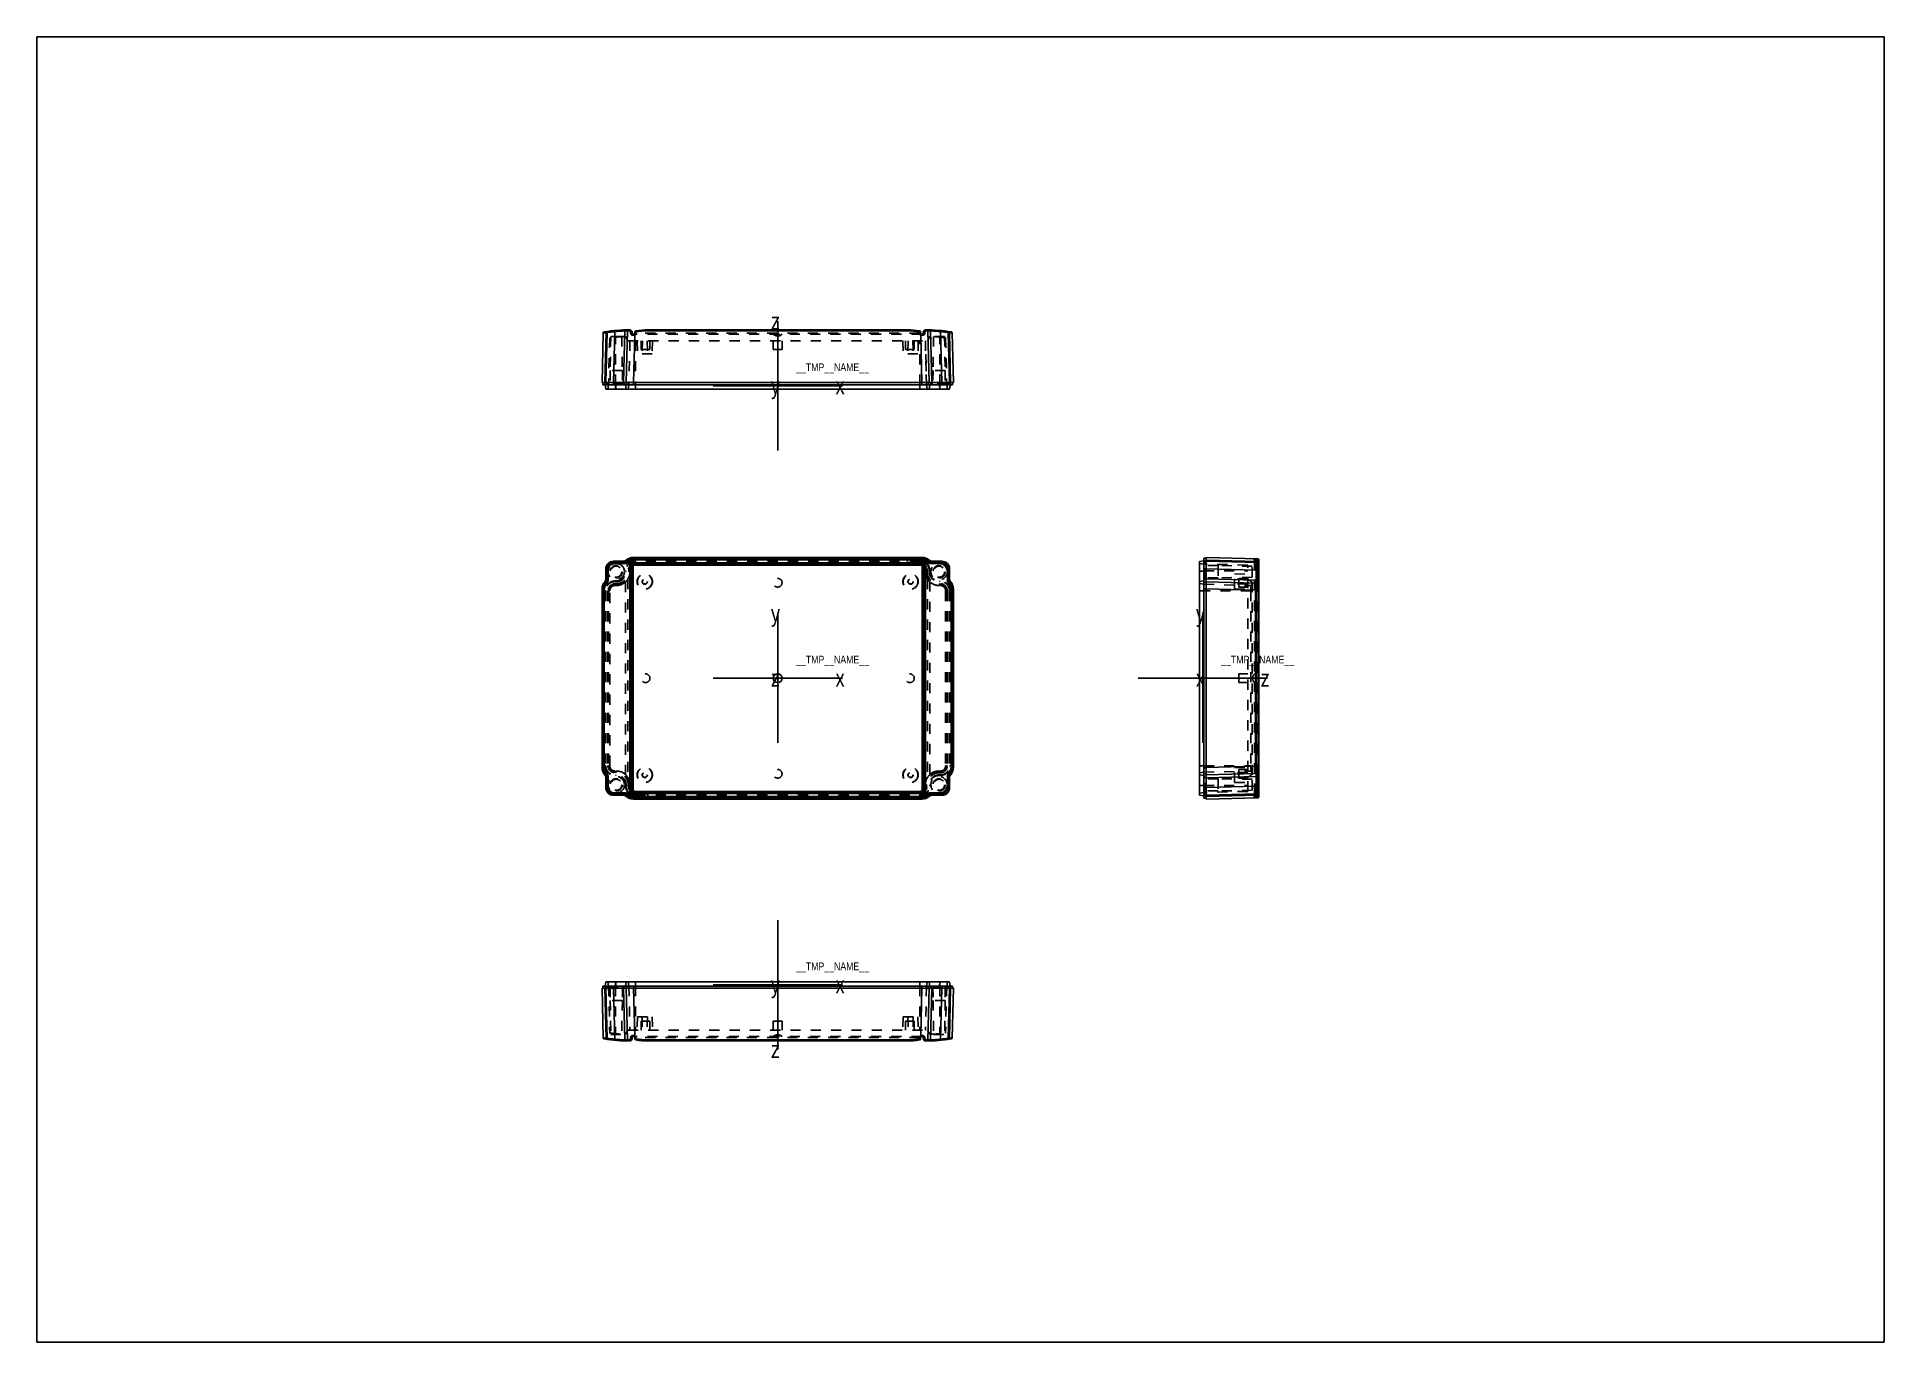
# Model space of a CAD drawing. Extents: x 0 to 841, y 0 to 594.
import ezdxf

# ---------------------------------------------------------------- set-up
doc = ezdxf.new("R2010")
doc.units = 0
doc.header["$LTSCALE"] = 46.255
doc.linetypes.add('HIDDEN', pattern=[0.2, 0.1, -0.1])
doc.layers.get('0').update_dxf_attribs({"linetype": 'CONTINUOUS'})
doc.layers.add('DEFAULT_2', color=8, linetype='HIDDEN')
doc.styles.get("Standard").update_dxf_attribs({"font": 'txt', "width": 0.85})
doc.styles.add('TEXTSTYLE_2', font='txt', dxfattribs={"width": 0.8})

msp = doc.modelspace()

# ---------------------------------------------------------------- texts
at = {"color": 9, "linetype": 'CONTINUOUS', "char_height": 7.6, "width": 6.0822, "attachment_point": 1, "style": 'TEXTSTYLE_2'}
for s, insert in [('z', (334.22, 468.43)), ('y', (334.22, 439)), ('x', (363.66, 439)), ('y', (334.22, 335.35)), ('y', (527.75, 335.35)), ('z', (334.22, 305.92)), ('x', (363.66, 305.92)), ('x', (527.75, 305.92)), ('z', (557.19, 305.92)), ('y', (334.22, 166.33)), ('x', (363.66, 166.33)), ('z', (334.22, 136.89))]:
    msp.add_mtext(s, dxfattribs=dict(at, insert=insert))
at = {"color": 7, "linetype": 'CONTINUOUS', "char_height": 3.5, "width": 38.675, "attachment_point": 1}
for insert in [(345.67, 445.42), (345.67, 312.34), (539.21, 312.34), (345.67, 172.75)]:
    msp.add_mtext('__TMP__NAME__', dxfattribs=dict(at, insert=insert))

# ---------------------------------------------------------------- linework, layer by layer
at = {"color": 7, "linetype": 'CONTINUOUS'}
for p, q in [((0, 0), (0, 594)), ((0, 594), (841, 594)), ((841, 0), (841, 594)), ((337.26, 464.63), (337.26, 405.76)), ((257.29, 436.7), (257.88, 459.28)), ((258.51, 436.7), (259.1, 459.45)), ((258.99, 436.7), (259.59, 459.53)), ((263.1, 459.88), (262.49, 436.7)), ((267.01, 436.7), (267.63, 460.17)), ((267.61, 460.65), (267.63, 460.17)), ((268.94, 460.21), (268.32, 436.7)), ((270.25, 459.87), (269.71, 460.21)), ((270.25, 460.61), (270.74, 460.26)), ((270.28, 459.18), (270.25, 459.87)), ((270.95, 459.87), (270.97, 459.18)), ((271.61, 458.21), (271.4, 458.21)), ((271.67, 458.7), (271.47, 458.7)), ((272.15, 458.34), (271.59, 436.7)), ((272.19, 459.72), (272.17, 459.18)), ((272.67, 459.19), (272.68, 459.72)), ((278.2, 460.21), (278.2, 460.7)), ((396.33, 460.7), (278.2, 460.7)), ((278.2, 460.21), (396.33, 460.21)), ((396.33, 460.7), (396.33, 460.21)), ((401.85, 459.72), (401.86, 459.19)), ((402.34, 459.72), (402.36, 459.18)), ((402.94, 436.7), (402.38, 458.34)), ((403.06, 458.7), (402.86, 458.7)), ((403.13, 458.21), (402.92, 458.21)), ((403.58, 459.87), (403.56, 459.18)), ((404.28, 460.61), (403.79, 460.26)), ((404.27, 459.87), (404.25, 459.18)), ((404.82, 460.21), (404.27, 459.87)), ((405.59, 460.21), (406.21, 436.7)), ((406.92, 460.65), (406.9, 460.17)), ((406.9, 460.17), (407.52, 436.7)), ((412.04, 436.7), (411.43, 459.88)), ((414.94, 459.53), (415.54, 436.7)), ((416.02, 436.7), (415.43, 459.45)), ((416.65, 459.28), (417.24, 436.7)), ((257.29, 436.7), (417.24, 436.7)), ((257.66, 436.7), (257.66, 435.7)), ((257.66, 435.7), (416.86, 435.7)), ((258.76, 435.7), (259.05, 433.7)), ((258.78, 435.7), (258.78, 436.7)), ((259.05, 433.7), (415.48, 433.7)), ((259.36, 436.7), (259.36, 435.7)), ((262.46, 435.7), (262.46, 436.7)), ((263.52, 435.7), (263.51, 433.7)), ((266.99, 436.7), (266.99, 435.7)), ((267.98, 435.7), (268.26, 433.7)), ((268.56, 435.7), (268.56, 436.7)), ((271.56, 435.7), (271.56, 436.7)), ((272.48, 433.7), (272.48, 435.7)), ((366.7, 435.2), (307.83, 435.2)), ((402.05, 435.7), (402.05, 433.7)), ((402.97, 436.7), (402.97, 435.7)), ((405.97, 435.7), (405.97, 436.7)), ((406.55, 435.7), (406.27, 433.7)), ((407.54, 435.7), (407.54, 436.7)), ((411.01, 435.7), (411.02, 433.7)), ((412.07, 436.7), (412.07, 435.7)), ((415.16, 436.7), (415.16, 435.7)), ((415.48, 433.7), (415.76, 435.7)), ((415.75, 435.7), (415.75, 436.7)), ((416.86, 436.7), (416.86, 435.7)), ((262.49, 355.39), (263.1, 354.78)), ((267.01, 355.39), (262.49, 355.39)), ((267.63, 354.77), (267.01, 355.39)), ((268.32, 355.87), (268.94, 355.26)), ((269.96, 355.38), (269.96, 248.85)), ((269.96, 355.38), (270.25, 355.38)), ((270.25, 356.09), (270.28, 356.13)), ((270.25, 248.85), (270.25, 355.38)), ((270.74, 355.63), (270.74, 248.6)), ((270.74, 355.63), (270.95, 355.63)), ((270.95, 355.63), (270.97, 355.67)), ((270.95, 248.6), (270.95, 355.63)), ((270.97, 355.67), (270.97, 248.56)), ((271.47, 355.97), (271.4, 356.47)), ((271.47, 248.26), (271.47, 355.97)), ((271.59, 357.09), (272.15, 356.52)), ((402.94, 357.09), (271.59, 357.09)), ((271.67, 356), (271.61, 356.5)), ((271.67, 356), (271.67, 354.61)), ((272.17, 354.61), (271.67, 354.61)), ((272.17, 354.61), (272.17, 356)), ((272.17, 356), (272.19, 355.99)), ((272.19, 354.63), (272.17, 354.61)), ((272.19, 355.99), (272.19, 354.63)), ((272.19, 355.99), (272.6, 355.99)), ((272.6, 354.63), (272.19, 354.63)), ((272.6, 354.63), (272.6, 355.99)), ((272.68, 356.49), (272.67, 356.5)), ((272.67, 353.61), (272.67, 354.11)), ((272.67, 353.61), (401.86, 353.61)), ((272.68, 354.11), (272.68, 354.13)), ((401.85, 354.11), (272.68, 354.11)), ((278.2, 354.14), (278.2, 356.47)), ((396.33, 356.47), (278.2, 356.47)), ((278.2, 355.97), (396.33, 355.97)), ((396.33, 354.64), (278.2, 354.64)), ((278.2, 354.14), (396.33, 354.14)), ((396.33, 356.47), (396.33, 354.14)), ((401.86, 356.5), (401.85, 356.49)), ((401.85, 354.13), (401.85, 354.11)), ((401.86, 354.11), (401.86, 353.61)), ((401.93, 355.99), (402.34, 355.99)), ((401.93, 354.63), (401.93, 355.99)), ((402.34, 354.63), (401.93, 354.63)), ((402.36, 356), (402.34, 355.99)), ((402.34, 354.63), (402.34, 355.99)), ((402.34, 354.63), (402.36, 354.61)), ((402.36, 356), (402.36, 354.61)), ((402.86, 354.61), (402.36, 354.61)), ((402.38, 356.52), (402.94, 357.09)), ((402.86, 356), (402.92, 356.5)), ((402.86, 354.61), (402.86, 356)), ((403.06, 355.97), (403.13, 356.47)), ((403.06, 355.97), (403.06, 248.26)), ((403.56, 248.56), (403.56, 355.67)), ((403.58, 355.63), (403.56, 355.67)), ((403.58, 355.63), (403.79, 355.63)), ((403.58, 355.63), (403.58, 248.6)), ((403.79, 248.6), (403.79, 355.63)), ((404.25, 356.13), (404.27, 356.09)), ((404.28, 355.38), (404.57, 355.38)), ((404.28, 355.38), (404.28, 248.85)), ((404.57, 355.38), (404.57, 248.85)), ((406.21, 355.87), (405.59, 355.26)), ((407.52, 355.39), (406.9, 354.77)), ((407.52, 355.39), (412.04, 355.39)), ((411.43, 354.78), (412.04, 355.39)), ((531.3, 355.62), (529.3, 355.33)), ((529.3, 248.9), (529.3, 355.33)), ((531.3, 247.52), (531.3, 356.71)), ((532.3, 356.71), (531.3, 356.71)), ((531.3, 355.6), (532.3, 355.6)), ((532.3, 355.01), (531.3, 355.01)), ((532.3, 247.14), (532.3, 357.09)), ((532.3, 357.09), (555.81, 356.47)), ((532.3, 355.87), (555.81, 355.26)), ((532.3, 355.39), (555.77, 354.77)), ((554.65, 356.18), (554.45, 356.21)), ((554.79, 356.17), (554.65, 356.18)), ((554.79, 356.17), (554.78, 356.13)), ((555.47, 356.09), (554.78, 356.13)), ((555.48, 356.13), (554.79, 356.17)), ((555.48, 356.13), (555.47, 356.09)), ((555.79, 356.01), (555.72, 356.05)), ((556.04, 355.82), (555.79, 356.01)), ((556.3, 355.97), (555.82, 355.99)), ((555.96, 354.28), (556.25, 354.28)), ((556.12, 355.75), (556.04, 355.82)), ((556.3, 355.97), (556.3, 248.26)), ((259.1, 345.46), (258.51, 346.06)), ((258.99, 351.89), (258.99, 347.37)), ((259.59, 351.29), (258.99, 351.89)), ((258.99, 347.37), (259.59, 346.77)), ((259.59, 351.29), (259.59, 346.77)), ((259.59, 351.29), (260.02, 351.29)), ((260.02, 346.77), (259.59, 346.77)), ((260.02, 346.77), (260.02, 351.29)), ((414.51, 351.29), (414.94, 351.29)), ((414.51, 346.77), (414.51, 351.29)), ((414.94, 346.77), (414.51, 346.77)), ((415.54, 351.89), (414.94, 351.29)), ((414.94, 346.77), (414.94, 351.29)), ((414.94, 346.77), (415.54, 347.37)), ((415.43, 345.46), (416.02, 346.06)), ((415.54, 351.89), (415.54, 347.37)), ((531.3, 350.86), (529.3, 350.87)), ((529.3, 346.12), (531.3, 346.4)), ((531.3, 351.92), (532.3, 351.92)), ((532.3, 347.39), (531.3, 347.39)), ((531.3, 345.82), (532.3, 345.82)), ((555.13, 351.29), (532.3, 351.89)), ((532.3, 347.37), (555.13, 346.77)), ((555.05, 345.46), (532.3, 346.06)), ((555.13, 351.29), (555.13, 346.77)), ((555.13, 351.29), (555.61, 351.29)), ((555.61, 346.77), (555.13, 346.77)), ((555.61, 346.77), (555.61, 351.29)), ((257.29, 342.79), (257.29, 261.44)), ((257.88, 342.2), (257.29, 342.79)), ((257.88, 342.2), (257.88, 262.03)), ((257.88, 342.2), (258.3, 342.2)), ((258.3, 262.03), (258.3, 342.2)), ((416.23, 342.2), (416.65, 342.2)), ((416.23, 262.03), (416.23, 342.2)), ((417.24, 342.79), (416.65, 342.2)), ((416.65, 262.03), (416.65, 342.2)), ((417.24, 342.79), (417.24, 261.44)), ((529.3, 341.9), (531.3, 341.9)), ((531.3, 342.82), (532.3, 342.82)), ((554.88, 342.2), (532.3, 342.79)), ((554.88, 342.2), (554.88, 262.03)), ((554.88, 342.2), (555.36, 342.2)), ((555.36, 262.03), (555.36, 342.2)), ((337.26, 331.55), (337.26, 272.68)), ((530.8, 331.55), (530.8, 272.68)), ((366.7, 302.12), (307.83, 302.12)), ((560.23, 302.12), (501.36, 302.12)), ((257.29, 261.44), (257.88, 262.03)), ((258.3, 262.03), (257.88, 262.03)), ((416.65, 262.03), (416.23, 262.03)), ((416.65, 262.03), (417.24, 261.44)), ((531.3, 262.33), (529.3, 262.33)), ((532.3, 261.41), (531.3, 261.41)), ((532.3, 261.44), (554.88, 262.03)), ((555.36, 262.03), (554.88, 262.03)), ((258.51, 258.17), (259.1, 258.77)), ((259.59, 257.46), (258.99, 256.86)), ((258.99, 256.86), (258.99, 252.34)), ((258.99, 252.34), (259.59, 252.94)), ((259.59, 257.46), (259.59, 252.94)), ((259.59, 257.46), (260.02, 257.46)), ((260.02, 252.94), (259.59, 252.94)), ((260.02, 252.94), (260.02, 257.46)), ((414.51, 257.46), (414.94, 257.46)), ((414.51, 252.94), (414.51, 257.46)), ((414.94, 252.94), (414.51, 252.94)), ((415.54, 256.86), (414.94, 257.46)), ((414.94, 252.94), (414.94, 257.46)), ((414.94, 252.94), (415.54, 252.34)), ((416.02, 258.17), (415.43, 258.77)), ((415.54, 256.86), (415.54, 252.34)), ((529.3, 258.11), (531.3, 257.83)), ((531.3, 253.37), (529.3, 253.36)), ((531.3, 258.41), (532.3, 258.41)), ((531.3, 256.84), (532.3, 256.84)), ((532.3, 252.31), (531.3, 252.31)), ((532.3, 258.17), (555.05, 258.77)), ((555.13, 257.46), (532.3, 256.86)), ((532.3, 252.34), (555.13, 252.94)), ((555.13, 257.46), (555.61, 257.46)), ((555.13, 257.46), (555.13, 252.94)), ((555.61, 252.94), (555.13, 252.94)), ((555.61, 252.94), (555.61, 257.46)), ((263.1, 249.45), (262.49, 248.84)), ((262.49, 248.84), (267.01, 248.84)), ((267.01, 248.84), (267.63, 249.46)), ((268.94, 248.97), (268.32, 248.36)), ((270.25, 248.85), (269.96, 248.85)), ((270.28, 248.1), (270.25, 248.14)), ((270.95, 248.6), (270.74, 248.6)), ((270.97, 248.56), (270.95, 248.6)), ((271.47, 248.26), (271.4, 247.76)), ((272.15, 247.71), (271.59, 247.14)), ((271.59, 247.14), (402.94, 247.14)), ((271.67, 248.23), (271.61, 247.73)), ((271.67, 249.62), (271.67, 248.23)), ((271.67, 249.62), (272.17, 249.62)), ((272.17, 249.62), (272.19, 249.6)), ((272.17, 248.23), (272.17, 249.62)), ((272.19, 248.24), (272.17, 248.23)), ((272.19, 249.6), (272.19, 248.24)), ((272.19, 249.6), (272.6, 249.6)), ((272.6, 248.24), (272.19, 248.24)), ((272.6, 248.24), (272.6, 249.6)), ((272.67, 250.12), (272.67, 250.62)), ((401.86, 250.62), (272.67, 250.62)), ((272.67, 247.73), (272.68, 247.74)), ((272.68, 250.1), (272.68, 250.12)), ((272.68, 250.12), (401.85, 250.12)), ((278.2, 247.76), (278.2, 250.09)), ((396.33, 250.09), (278.2, 250.09)), ((278.2, 249.59), (396.33, 249.59)), ((396.33, 248.26), (278.2, 248.26)), ((278.2, 247.76), (396.33, 247.76)), ((396.33, 250.09), (396.33, 247.76)), ((401.85, 250.12), (401.85, 250.1)), ((401.85, 247.74), (401.86, 247.73)), ((401.86, 250.62), (401.86, 250.12)), ((401.93, 249.6), (402.34, 249.6)), ((401.93, 248.24), (401.93, 249.6)), ((402.34, 248.24), (401.93, 248.24)), ((402.36, 249.62), (402.34, 249.6)), ((402.34, 248.24), (402.34, 249.6)), ((402.34, 248.24), (402.36, 248.23)), ((402.36, 249.62), (402.86, 249.62)), ((402.36, 249.62), (402.36, 248.23)), ((402.94, 247.14), (402.38, 247.71)), ((402.86, 248.23), (402.86, 249.62)), ((402.86, 248.23), (402.92, 247.73)), ((403.06, 248.26), (403.13, 247.76)), ((403.56, 248.56), (403.58, 248.6)), ((403.79, 248.6), (403.58, 248.6)), ((404.27, 248.14), (404.25, 248.1)), ((404.57, 248.85), (404.28, 248.85)), ((405.59, 248.97), (406.21, 248.36)), ((406.9, 249.46), (407.52, 248.84)), ((412.04, 248.84), (407.52, 248.84)), ((412.04, 248.84), (411.43, 249.45)), ((529.3, 248.9), (531.3, 248.62)), ((531.3, 249.22), (532.3, 249.22)), ((531.3, 248.63), (532.3, 248.63)), ((531.3, 247.52), (532.3, 247.52)), ((555.77, 249.46), (532.3, 248.84)), ((555.81, 248.97), (532.3, 248.36)), ((532.3, 247.14), (555.81, 247.76)), ((553.81, 247.75), (553.81, 247.76)), ((554.78, 248.1), (555.47, 248.14)), ((554.79, 248.06), (554.78, 248.1)), ((554.79, 248.06), (555.48, 248.1)), ((555.48, 248.1), (555.47, 248.14)), ((555.72, 248.18), (555.81, 248.23)), ((555.81, 248.23), (556.06, 248.42)), ((555.82, 248.24), (556.3, 248.26)), ((556.25, 249.95), (555.96, 249.95)), ((556.06, 248.42), (556.12, 248.48)), ((337.26, 133.09), (337.26, 191.96)), ((257.88, 138.44), (257.29, 161.02)), ((257.29, 161.02), (417.24, 161.02)), ((257.66, 162.02), (257.66, 161.02)), ((257.66, 162.02), (416.86, 162.02)), ((259.1, 138.27), (258.51, 161.02)), ((259.05, 164.02), (258.76, 162.02)), ((258.78, 162.02), (258.78, 161.02)), ((259.59, 138.19), (258.99, 161.02)), ((259.05, 164.02), (415.48, 164.02)), ((259.36, 162.02), (259.36, 161.02)), ((262.46, 161.02), (262.46, 162.02)), ((262.49, 161.02), (263.1, 137.84)), ((263.52, 162.02), (263.51, 164.02)), ((266.99, 162.02), (266.99, 161.02)), ((267.63, 137.55), (267.01, 161.02)), ((268.26, 164.02), (267.98, 162.02)), ((268.32, 161.02), (268.94, 137.51)), ((268.56, 162.02), (268.56, 161.02)), ((271.56, 161.02), (271.56, 162.02)), ((271.59, 161.02), (272.15, 139.38)), ((272.48, 162.02), (272.48, 164.02)), ((366.7, 162.52), (307.83, 162.52)), ((402.05, 164.02), (402.05, 162.02)), ((402.38, 139.38), (402.94, 161.02)), ((402.97, 162.02), (402.97, 161.02)), ((406.21, 161.02), (405.59, 137.51)), ((405.97, 162.02), (405.97, 161.02)), ((406.27, 164.02), (406.55, 162.02)), ((407.52, 161.02), (406.9, 137.55)), ((407.54, 161.02), (407.54, 162.02)), ((411.01, 162.02), (411.02, 164.02)), ((411.43, 137.84), (412.04, 161.02)), ((412.07, 162.02), (412.07, 161.02)), ((415.54, 161.02), (414.94, 138.19)), ((415.16, 161.02), (415.16, 162.02)), ((415.43, 138.27), (416.02, 161.02)), ((415.48, 164.02), (415.76, 162.02)), ((415.75, 162.02), (415.75, 161.02)), ((417.24, 161.02), (416.65, 138.44)), ((416.86, 161.02), (416.86, 162.02)), ((267.61, 137.07), (267.63, 137.55)), ((269.71, 137.51), (270.25, 137.85)), ((270.25, 137.85), (270.28, 138.54)), ((270.74, 137.46), (270.25, 137.11)), ((270.97, 138.54), (270.95, 137.85)), ((271.4, 139.51), (271.61, 139.51)), ((271.67, 139.02), (271.47, 139.02)), ((272.17, 138.54), (272.19, 138)), ((272.68, 138), (272.67, 138.53)), ((278.2, 137.02), (278.2, 137.51)), ((396.33, 137.51), (278.2, 137.51)), ((396.33, 137.02), (278.2, 137.02)), ((396.33, 137.51), (396.33, 137.02)), ((401.86, 138.53), (401.85, 138)), ((402.36, 138.54), (402.34, 138)), ((403.06, 139.02), (402.86, 139.02)), ((402.92, 139.51), (403.13, 139.51)), ((403.56, 138.54), (403.58, 137.85)), ((404.28, 137.11), (403.79, 137.46)), ((404.25, 138.54), (404.27, 137.85)), ((404.27, 137.85), (404.82, 137.51)), ((406.92, 137.07), (406.9, 137.55)), ((0, 0), (841, 0))]:
    msp.add_line(p, q, dxfattribs=at)
for points in [[(554.45, 356.21), (554.29, 356.25), (554.19, 356.29), (554.16, 356.31)], [(554.13, 247.91), (554.14, 247.91), (554.19, 247.94), (554.3, 247.98), (554.46, 248.02)], [(554.46, 248.02), (554.66, 248.05), (554.79, 248.06)]]:
    msp.add_lwpolyline(points, dxfattribs=at)
msp.add_circle((337.26, 302.12), 2, dxfattribs=at)
for centre, radius, start, end in [((258.38, 459.27), 0.5, 99.03518, 178.5), ((270.12, 385.46), 75.24, 90.12067, 99.03518), ((260.09, 459.52), 0.5, 97.71278, 178.5), ((270.12, 385.45), 74.76, 91.91008, 95.39111), ((269.55, 420.69), 39.53, 90.89018, 92.78652), ((269.79, 373.29), 86.92, 90.05017, 90.56227), ((269.96, 460.2), 0.5, 55, 90.12067), ((270.45, 459.85), 0.5, 2, 55), ((271.47, 459.2), 0.5, 182, 270), ((271.67, 459.2), 0.5, 270, 358), ((272.68, 459.7), 0.5, 100.20151, 178), ((278.2, 429.06), 31.63, 90, 100.20151), ((278.21, 428.96), 31.25, 90.01596, 100.1973), ((396.33, 429.06), 31.63, 79.79849, 90), ((396.32, 428.96), 31.25, 79.8027, 89.98404), ((401.84, 459.7), 0.5, 2, 79.79849), ((402.86, 459.2), 0.5, 182, 270), ((403.06, 459.2), 0.5, 270, 358), ((404.08, 459.85), 0.5, 125, 178), ((404.57, 460.2), 0.5, 89.87933, 125), ((404.41, 385.46), 75.24, 80.96482, 89.87933), ((404.76, 377.63), 82.59, 89.42428, 89.96328), ((404.95, 419.8), 40.42, 87.23439, 89.08891), ((404.41, 385.45), 74.76, 84.60889, 88.08992), ((405.12, 376.95), 83.17, 83.55209, 85.64961), ((414.44, 459.52), 0.5, 1.5, 82.28722), ((416.15, 459.27), 0.5, 1.5, 80.96482), ((267.63, 356.77), 2, 269.91101, 310.76218), ((267.62, 356.8), 2.52, 270.35489, 310.54684), ((272.21, 351.46), 5.02, 119.87287, 130.76761), ((272.21, 351.43), 4.54, 119.70245, 130.57311), ((272.28, 351.53), 4.99, 113.95702, 120.97081), ((269.38, 355.02), 0.936, 22.09848, 29.92205), ((272.57, 351.53), 4.49, 114.08136, 121.09278), ((270.47, 355.66), 0.501, 0.14124, 112.08938), ((269.87, 355.37), 0.907, 16.71903, 22.84381), ((272.15, 351.52), 5, 96.16721, 98.66579), ((272.15, 351.52), 4.5, 96.16337, 98.66204), ((272.1, 352.03), 4.49, 89.26749, 96.16558), ((272.67, 356), 0.5, 90.07079, 179.94448), ((272.66, 354.61), 0.499, 179.88676, 270.11324), ((272.69, 355.99), 0.5, 90.07079, 179.94448), ((272.69, 354.63), 0.5, 180.08419, 269.91581), ((278.19, 1570.76), 1214.79, 269.73606, 270.00032), ((278.17, -549.08), 903.72, 89.99816, 90.35338), ((278.17, 1526.14), 1169.67, 269.73063, 270.00121), ((278.19, -528.86), 883.01, 89.99959, 90.35801), ((396.34, 1534.02), 1177.55, 269.99969, 270.26846), ((396.36, 1561.14), 1205.17, 269.99862, 270.26499), ((396.34, -556.29), 910.94, 89.64802, 90.00043), ((396.35, -522.96), 877.1, 89.64078, 90.00162), ((401.84, 355.99), 0.5, 0.05552, 89.92921), ((401.84, 354.63), 0.5, 270.08419, 359.91581), ((401.86, 356), 0.5, 0.05552, 89.92921), ((401.86, 354.61), 0.499, 269.88676, 0.11324), ((402.43, 352.04), 4.48, 83.82651, 90.74042), ((402.38, 351.52), 4.5, 81.33796, 83.83663), ((402.38, 351.52), 5, 81.33421, 83.83279), ((404.06, 355.66), 0.501, 67.90623, 179.86332), ((404.66, 355.37), 0.907, 157.15619, 163.28097), ((401.96, 351.53), 4.49, 58.90722, 65.91864), ((402.25, 351.53), 4.99, 59.02919, 66.04298), ((405.15, 355.02), 0.936, 150.07795, 157.90152), ((402.32, 351.43), 4.54, 49.42689, 60.29755), ((402.32, 351.46), 5.02, 49.23239, 60.12713), ((406.91, 356.8), 2.52, 229.45316, 269.64511), ((406.9, 356.77), 2, 229.23782, 270.08899), ((549.81, 356.41), 4, 0.79948, 1.20298), ((553.8, 355.99), 0.503, 65.80141, 88.29299), ((553.8, 355.96), 0.505, 65.83045, 88.29711), ((554.9, 358.37), 2.24, 257.75676, 266.88348), ((553.84, 353.77), 2.83, 51.88992, 54.82755), ((555.45, 355.63), 0.501, 57.50693, 87.04022), ((553.67, 353.57), 3.1, 46.34543, 51.846), ((555.29, 355.99), 0.502, 359.9857, 35.16967), ((555.75, 354.27), 0.5, 359.98266, 88.48447), ((555.8, 355.97), 0.5, 0, 88.5), ((555.8, 355.38), 0.5, 359.99998, 49.2651), ((262.85, 342.2), 4.97, 139.01581, 180.00489), ((262.76, 342.2), 4.45, 138.769, 179.98572), ((257.6, 346.77), 1.98, 318.95976, 0.03015), ((257.55, 346.77), 2.48, 318.77995, 359.99097), ((416.98, 346.77), 2.48, 180.00903, 221.22005), ((416.93, 346.77), 1.98, 179.96985, 221.04024), ((411.77, 342.2), 4.45, 0.01428, 41.231), ((411.67, 342.2), 4.97, 359.99511, 40.98419), ((262.85, 262.03), 4.97, 179.99511, 220.98419), ((262.76, 262.03), 4.45, 180.01427, 221.231), ((411.77, 262.03), 4.45, 318.769, 359.98573), ((411.67, 262.03), 4.97, 319.01581, 0.00489), ((257.6, 257.46), 1.98, 359.96985, 41.04024), ((257.55, 257.46), 2.48, 0.00903, 41.22005), ((416.98, 257.46), 2.48, 138.77995, 179.99097), ((416.93, 257.46), 1.98, 138.95976, 180.03015), ((267.62, 247.43), 2.52, 49.45404, 89.64414), ((267.63, 247.46), 2, 49.23786, 90.08895), ((272.21, 252.77), 5.02, 229.23239, 240.12713), ((272.21, 252.8), 4.54, 229.42689, 240.29755), ((272.28, 252.7), 4.99, 239.02919, 246.04298), ((269.38, 249.21), 0.941, 329.14146, 337.89073), ((272.57, 252.7), 4.49, 238.90722, 245.91864), ((270.45, 248.6), 0.501, 247.32854, 359.85577), ((270.47, 248.57), 0.501, 247.90622, 359.86331), ((272.15, 252.71), 5, 261.33421, 263.83279), ((272.15, 252.71), 4.5, 261.33796, 263.83663), ((272.1, 252.19), 4.49, 263.82845, 270.73847), ((272.66, 249.62), 0.499, 89.88676, 180.11324), ((272.67, 248.23), 0.5, 180.05552, 269.92921), ((272.69, 249.6), 0.5, 90.08419, 179.91581), ((272.69, 248.24), 0.5, 180.05552, 269.92921), ((278.19, 1160.52), 910.94, 269.64802, 270.00043), ((278.17, -956.91), 1205.17, 89.99862, 90.26499), ((278.17, 1127.19), 877.1, 269.64078, 270.00162), ((278.19, -929.79), 1177.55, 89.99969, 90.26846), ((396.34, 1133.09), 883.01, 269.99959, 270.35801), ((396.36, 1153.31), 903.72, 269.99816, 270.35338), ((396.34, -966.53), 1214.79, 89.73606, 90.00032), ((396.35, -921.91), 1169.67, 89.73063, 90.00121), ((401.84, 249.6), 0.5, 0.08419, 89.91581), ((401.84, 248.24), 0.5, 270.07079, 359.94448), ((401.86, 249.62), 0.499, 359.88676, 90.11324), ((401.86, 248.23), 0.5, 270.07079, 359.94448), ((402.43, 252.2), 4.49, 269.26696, 276.16611), ((402.38, 252.71), 4.5, 276.16337, 278.66204), ((402.38, 252.71), 5, 276.16721, 278.66579), ((404.06, 248.57), 0.501, 180.14124, 292.08938), ((401.96, 252.7), 4.49, 294.08136, 301.09278), ((404.66, 248.86), 0.907, 196.71903, 202.84381), ((402.25, 252.7), 4.99, 293.95702, 300.97081), ((402.32, 252.8), 4.54, 299.70245, 310.57311), ((402.32, 252.77), 5.02, 299.87287, 310.76761), ((406.91, 247.43), 2.52, 90.35586, 130.54596), ((406.9, 247.46), 2, 89.91105, 130.76214), ((553.8, 248.27), 0.505, 271.70289, 294.16953), ((553.8, 248.24), 0.503, 271.70701, 294.19859), ((550.4, 247.81), 3.41, 358.78082, 359.07828), ((554.9, 245.84), 2.26, 93.15464, 102.21054), ((543.55, 247.91), 11.77, 0.67341, 0.85772), ((553.84, 250.46), 2.83, 305.17245, 308.11008), ((553.73, 250.59), 3.01, 308.11291, 310.92484), ((555.3, 248.24), 0.498, 313.77534, 338.53987), ((555.56, 248.43), 0.301, 286.22713, 302.46923), ((553.61, 250.73), 3.19, 310.92184, 313.61285), ((555.75, 249.96), 0.5, 271.51534, 0.01733), ((504.55, 248.31), 51.26, 0.12452, 0.73981), ((555.8, 248.26), 0.5, 271.5, 360), ((555.8, 248.85), 0.5, 310.73492, 359.99999), ((258.38, 138.45), 0.5, 181.5, 260.96482), ((270.12, 212.26), 75.24, 260.96482, 269.87933), ((260.09, 138.2), 0.5, 181.5, 262.28722), ((269.4, 220.74), 83.14, 263.55158, 265.64998), ((270.12, 212.27), 74.76, 264.60889, 268.08992), ((269.58, 178), 40.5, 267.2362, 269.0871), ((269.77, 220.09), 82.59, 269.42428, 269.96328), ((269.96, 137.52), 0.5, 269.87933, 305), ((270.45, 137.87), 0.5, 305, 358), ((271.47, 138.52), 0.5, 90, 178), ((271.67, 138.52), 0.5, 2, 90), ((272.68, 138.02), 0.5, 182, 259.79849), ((278.2, 168.66), 31.63, 259.79849, 270), ((278.21, 168.76), 31.25, 259.8027, 269.98404), ((396.32, 168.76), 31.25, 270.01596, 280.1973), ((396.33, 168.66), 31.63, 270, 280.20151), ((401.84, 138.02), 0.5, 280.20151, 358), ((402.86, 138.52), 0.5, 90, 178), ((403.06, 138.52), 0.5, 2, 90), ((404.08, 137.87), 0.5, 182, 235), ((403.76, 147.16), 9.32, 270.82984, 273.18205), ((404.57, 137.52), 0.5, 235, 270.12067), ((404.41, 212.26), 75.24, 270.12067, 279.03518), ((404.74, 224.43), 86.92, 270.05017, 270.56227), ((404.98, 176.96), 39.46, 270.88851, 272.78819), ((404.41, 212.27), 74.76, 271.91008, 275.39111), ((414.44, 138.2), 0.5, 277.71278, 358.5), ((416.15, 138.45), 0.5, 279.03518, 358.5)]:
    msp.add_arc(centre, radius, start, end, dxfattribs=at)
for centre, major_axis, start_param, end_param in [((262.49, 351.89), (2.48, -2.48), 2.356537, 3.926648), ((267.01, 357.39), (-1.42, 1.42), -3.926648, -3.214907), ((271.59, 352.09), (3.54, -3.54), 2.356537, 3.068278), ((402.94, 352.09), (3.54, 3.54), 0.073315, 0.785056), ((407.52, 357.39), (1.42, 1.42), -3.068278, -2.356537), ((412.04, 351.89), (-2.48, -2.48), 2.356537, 3.926648), ((262.29, 342.79), (3.54, -3.54), -3.068278, -2.356537), ((256.99, 347.37), (-1.42, 1.42), -3.068278, -2.356537), ((417.54, 347.37), (-1.42, -1.42), -0.785056, -0.073315), ((412.24, 342.79), (-3.54, -3.54), 2.356537, 3.068278), ((262.29, 261.44), (3.54, 3.54), -3.926648, -3.214907), ((412.24, 261.44), (3.54, -3.54), 0.073315, 0.785056), ((256.99, 256.86), (1.42, 1.42), -0.785056, -0.073315), ((262.49, 252.34), (2.48, 2.48), -3.926648, -2.356537), ((412.04, 252.34), (-2.48, 2.48), 2.356537, 3.926648), ((417.54, 256.86), (1.42, -1.42), -3.068278, -2.356537), ((267.01, 246.84), (1.42, 1.42), 0.073315, 0.785056), ((271.59, 252.14), (3.54, 3.54), -3.068278, -2.356537), ((402.94, 252.14), (-3.54, 3.54), 2.356537, 3.068278), ((407.52, 246.84), (-1.42, 1.42), -0.785056, -0.073315)]:
    msp.add_ellipse(centre, major_axis=major_axis, ratio=0.999315, start_param=start_param, end_param=end_param, dxfattribs=at)
for points, knots in [([(259.1, 459.45), (259.01, 459.44), (258.83, 459.42), (258.59, 459.39), (258.38, 459.36), (258.21, 459.33), (258.09, 459.31), (258.01, 459.3), (257.96, 459.3), (257.93, 459.29), (257.9, 459.29), (257.89, 459.28), (257.88, 459.28), (257.88, 459.28)], [0, 0, 0, 0, 0.227603, 0.426986, 0.598105, 0.74088, 0.853693, 0.898166, 0.934593, 0.963021, 0.983431, 0.995784, 1, 1, 1, 1]), ([(259.59, 459.53), (259.59, 459.54), (259.57, 459.53), (259.55, 459.53), (259.51, 459.52), (259.46, 459.51), (259.39, 459.5), (259.27, 459.48), (259.17, 459.47), (259.1, 459.45)], [0, 0, 0, 0, 0.016038, 0.064424, 0.14502, 0.25757, 0.400311, 0.571641, 1, 1, 1, 1]), ([(259.41, 459.93), (259.34, 459.92), (259.19, 459.83), (259.13, 459.67), (259.11, 459.59)], [0, 0, 0, 0, 0.451641, 1, 1, 1, 1]), ([(263.1, 459.88), (262.87, 459.86), (262.42, 459.82), (261.77, 459.77), (261.18, 459.71), (260.72, 459.66), (260.4, 459.63), (260.19, 459.61), (260.02, 459.59), (259.87, 459.57), (259.75, 459.55), (259.67, 459.55), (259.63, 459.54), (259.61, 459.54), (259.6, 459.53), (259.59, 459.53), (259.59, 459.53)], [0, 0, 0, 0, 0.194833, 0.381629, 0.554041, 0.705286, 0.771445, 0.83033, 0.88092, 0.923016, 0.956451, 0.980551, 0.989019, 0.995088, 0.998749, 1, 1, 1, 1]), ([(263.05, 460.36), (263.05, 460.36), (263.05, 460.35), (263.05, 460.34), (263.05, 460.32), (263.06, 460.28), (263.06, 460.22), (263.07, 460.14), (263.08, 460.03), (263.09, 459.94), (263.1, 459.88)], [0, 0, 0, 0, 0.016755, 0.038521, 0.069949, 0.162503, 0.291337, 0.450616, 0.629481, 1, 1, 1, 1]), ([(269.26, 460.69), (269.22, 460.69), (269.12, 460.66), (269.02, 460.55), (268.95, 460.39), (268.94, 460.27), (268.94, 460.21)], [0, 0, 0, 0, 0.19338, 0.433338, 0.714601, 1, 1, 1, 1]), ([(269.71, 460.21), (269.71, 460.28), (269.73, 460.39), (269.78, 460.57), (269.89, 460.7), (269.96, 460.7)], [0, 0, 0, 0, 0.325239, 0.612797, 1, 1, 1, 1]), ([(269.71, 460.21), (269.76, 460.3), (269.87, 460.45), (270.01, 460.57), (270.09, 460.6)], [0, 0, 0, 0, 0.542186, 1, 1, 1, 1]), ([(270.09, 460.6), (270.09, 460.6), (270.13, 460.62), (270.16, 460.62), (270.18, 460.62)], [0, 0, 0, 0, 0.280151, 1, 1, 1, 1]), ([(270.25, 459.87), (270.29, 459.93), (270.37, 460.05), (270.51, 460.18), (270.62, 460.27), (270.71, 460.28), (270.74, 460.26)], [0, 0, 0, 0, 0.335525, 0.639664, 0.865434, 1, 1, 1, 1]), ([(270.95, 459.87), (270.95, 459.88), (270.92, 459.88), (270.88, 459.88), (270.81, 459.89), (270.72, 459.89), (270.61, 459.89), (270.45, 459.88), (270.33, 459.88), (270.25, 459.87)], [0, 0, 0, 0, 0.024462, 0.089632, 0.191065, 0.323559, 0.480922, 0.653301, 1, 1, 1, 1]), ([(270.97, 459.18), (270.97, 459.18), (270.95, 459.18), (270.91, 459.19), (270.84, 459.19), (270.74, 459.19), (270.63, 459.19), (270.47, 459.19), (270.36, 459.18), (270.28, 459.18)], [0, 0, 0, 0, 0.019021, 0.077068, 0.179512, 0.322766, 0.494085, 0.675116, 1, 1, 1, 1]), ([(271.4, 458.21), (271.26, 458.21), (270.98, 458.26), (270.61, 458.47), (270.36, 458.79), (270.29, 459.05), (270.28, 459.18)], [0, 0, 0, 0, 0.262488, 0.514967, 0.759289, 1, 1, 1, 1]), ([(271.47, 458.7), (271.46, 458.7), (271.43, 458.63), (271.42, 458.54), (271.4, 458.38), (271.4, 458.27), (271.4, 458.21)], [0, 0, 0, 0, 0.087265, 0.308339, 0.638965, 1, 1, 1, 1]), ([(271.63, 458.56), (271.63, 458.53), (271.62, 458.42), (271.61, 458.3), (271.61, 458.21)], [0, 0, 0, 0, 0.212194, 1, 1, 1, 1]), ([(271.67, 458.7), (271.66, 458.7), (271.65, 458.68), (271.64, 458.64), (271.63, 458.59), (271.63, 458.56)], [0, 0, 0, 0, 0.093513, 0.288883, 1, 1, 1, 1]), ([(271.91, 458.76), (271.91, 458.76), (271.92, 458.74), (271.93, 458.73), (271.95, 458.68), (271.99, 458.63), (272.02, 458.57), (272.08, 458.47), (272.12, 458.39), (272.15, 458.34)], [0, 0, 0, 0, 0.016823, 0.070173, 0.162497, 0.291702, 0.450968, 0.629874, 1, 1, 1, 1]), ([(272.67, 459.19), (272.67, 459.02), (272.56, 458.67), (272.3, 458.42), (272.15, 458.34)], [0, 0, 0, 0, 0.500424, 1, 1, 1, 1]), ([(272.67, 459.17), (272.6, 459.18), (272.51, 459.18), (272.4, 459.18), (272.32, 459.18), (272.26, 459.18), (272.21, 459.18), (272.18, 459.18), (272.17, 459.18), (272.17, 459.18)], [0, 0, 0, 0, 0.36777, 0.546692, 0.706421, 0.836204, 0.928991, 0.98266, 1, 1, 1, 1]), ([(272.19, 459.72), (272.19, 459.72), (272.21, 459.72), (272.23, 459.73), (272.28, 459.72), (272.34, 459.73), (272.41, 459.72), (272.53, 459.72), (272.62, 459.72), (272.68, 459.72)], [0, 0, 0, 0, 0.019908, 0.076892, 0.169373, 0.293562, 0.444884, 0.617665, 1, 1, 1, 1]), ([(272.6, 460.2), (272.6, 460.2), (272.6, 460.18), (272.6, 460.17), (272.61, 460.15), (272.61, 460.11), (272.62, 460.05), (272.64, 459.98), (272.66, 459.87), (272.67, 459.78), (272.68, 459.72)], [0, 0, 0, 0, 0.019153, 0.042809, 0.075621, 0.167534, 0.291231, 0.442306, 0.61529, 1, 1, 1, 1]), ([(401.84, 459.72), (401.86, 459.78), (401.87, 459.87), (401.89, 459.98), (401.91, 460.05), (401.92, 460.11), (401.92, 460.15), (401.93, 460.17), (401.93, 460.18), (401.93, 460.2), (401.93, 460.2)], [0, 0, 0, 0, 0.384536, 0.557418, 0.708484, 0.832273, 0.924296, 0.957134, 0.980818, 1, 1, 1, 1]), ([(401.84, 459.72), (401.91, 459.72), (402, 459.72), (402.12, 459.72), (402.19, 459.73), (402.25, 459.72), (402.3, 459.73), (402.32, 459.72), (402.34, 459.72), (402.34, 459.72)], [0, 0, 0, 0, 0.382335, 0.555116, 0.706438, 0.830627, 0.923108, 0.980092, 1, 1, 1, 1]), ([(402.38, 458.34), (402.23, 458.42), (401.97, 458.67), (401.86, 459.02), (401.86, 459.19)], [0, 0, 0, 0, 0.499576, 1, 1, 1, 1]), ([(402.36, 459.18), (402.36, 459.18), (402.34, 459.18), (402.32, 459.18), (402.27, 459.18), (402.21, 459.18), (402.13, 459.18), (402.02, 459.18), (401.92, 459.18), (401.86, 459.17)], [0, 0, 0, 0, 0.01734, 0.071009, 0.163796, 0.293579, 0.453308, 0.63223, 1, 1, 1, 1]), ([(402.62, 458.76), (402.62, 458.76), (402.61, 458.74), (402.6, 458.73), (402.57, 458.68), (402.54, 458.63), (402.51, 458.57), (402.45, 458.47), (402.41, 458.39), (402.38, 458.34)], [0, 0, 0, 0, 0.016823, 0.070173, 0.162497, 0.291702, 0.450968, 0.629874, 1, 1, 1, 1]), ([(402.86, 458.7), (402.87, 458.7), (402.88, 458.68), (402.89, 458.64), (402.9, 458.59), (402.9, 458.56)], [0, 0, 0, 0, 0.093513, 0.288883, 1, 1, 1, 1]), ([(402.9, 458.56), (402.9, 458.53), (402.91, 458.42), (402.92, 458.3), (402.92, 458.21)], [0, 0, 0, 0, 0.212194, 1, 1, 1, 1]), ([(403.06, 458.7), (403.07, 458.7), (403.1, 458.63), (403.11, 458.54), (403.13, 458.38), (403.13, 458.27), (403.13, 458.21)], [0, 0, 0, 0, 0.087265, 0.308339, 0.638965, 1, 1, 1, 1]), ([(404.25, 459.18), (404.24, 459.05), (404.17, 458.79), (403.92, 458.47), (403.55, 458.26), (403.27, 458.21), (403.13, 458.21)], [0, 0, 0, 0, 0.240711, 0.485033, 0.737512, 1, 1, 1, 1]), ([(403.56, 459.18), (403.56, 459.18), (403.59, 459.18), (403.62, 459.19), (403.7, 459.19), (403.78, 459.19), (403.89, 459.19), (404.05, 459.19), (404.17, 459.18), (404.25, 459.18)], [0, 0, 0, 0, 0.024337, 0.089275, 0.190424, 0.322653, 0.479847, 0.652253, 1, 1, 1, 1]), ([(403.58, 459.87), (403.58, 459.88), (403.6, 459.88), (403.61, 459.88), (403.62, 459.88)], [0, 0, 0, 0, 0.276764, 1, 1, 1, 1]), ([(403.62, 459.88), (403.63, 459.88), (403.66, 459.88), (403.7, 459.89), (403.73, 459.89)], [0, 0, 0, 0, 0.196842, 1, 1, 1, 1]), ([(403.73, 459.89), (403.74, 459.89), (403.8, 459.89), (403.85, 459.89), (403.89, 459.89)], [0, 0, 0, 0, 0.223168, 1, 1, 1, 1]), ([(404.27, 459.87), (404.21, 459.98), (404.1, 460.12), (403.94, 460.25), (403.86, 460.28), (403.83, 460.28)], [0, 0, 0, 0, 0.608135, 0.843585, 1, 1, 1, 1]), ([(403.89, 459.89), (403.92, 459.89), (404.05, 459.88), (404.18, 459.88), (404.27, 459.87)], [0, 0, 0, 0, 0.245264, 1, 1, 1, 1]), ([(404.28, 460.61), (404.3, 460.62), (404.32, 460.62), (404.35, 460.62), (404.36, 460.62)], [0, 0, 0, 0, 0.726406, 1, 1, 1, 1]), ([(404.36, 460.62), (404.37, 460.62), (404.4, 460.62), (404.44, 460.61), (404.46, 460.59)], [0, 0, 0, 0, 0.222146, 1, 1, 1, 1]), ([(404.46, 460.59), (404.47, 460.59), (404.51, 460.57), (404.55, 460.54), (404.58, 460.52)], [0, 0, 0, 0, 0.230397, 1, 1, 1, 1]), ([(404.57, 460.7), (404.64, 460.7), (404.75, 460.57), (404.8, 460.39), (404.82, 460.28), (404.82, 460.21)], [0, 0, 0, 0, 0.386957, 0.674623, 1, 1, 1, 1]), ([(404.58, 460.52), (404.6, 460.5), (404.69, 460.41), (404.77, 460.3), (404.82, 460.21)], [0, 0, 0, 0, 0.23751, 1, 1, 1, 1]), ([(405.27, 460.69), (405.31, 460.69), (405.4, 460.66), (405.51, 460.55), (405.58, 460.39), (405.59, 460.27), (405.59, 460.21)], [0, 0, 0, 0, 0.19338, 0.433338, 0.714601, 1, 1, 1, 1]), ([(411.48, 460.36), (411.48, 460.36), (411.48, 460.35), (411.48, 460.34), (411.48, 460.32), (411.47, 460.28), (411.46, 460.22), (411.46, 460.14), (411.45, 460.03), (411.44, 459.94), (411.43, 459.88)], [0, 0, 0, 0, 0.016755, 0.038521, 0.069949, 0.162504, 0.291338, 0.450616, 0.629481, 1, 1, 1, 1]), ([(414.82, 459.55), (414.8, 459.55), (414.68, 459.57), (414.56, 459.58), (414.46, 459.59)], [0, 0, 0, 0, 0.190166, 1, 1, 1, 1]), ([(414.94, 459.53), (414.94, 459.54), (414.92, 459.53), (414.91, 459.54), (414.87, 459.54), (414.84, 459.55), (414.82, 459.55)], [0, 0, 0, 0, 0.06391, 0.252187, 0.564416, 1, 1, 1, 1]), ([(415.43, 459.45), (415.36, 459.47), (415.26, 459.48), (415.14, 459.5), (415.07, 459.51), (415.02, 459.52), (414.97, 459.53), (414.96, 459.53), (414.94, 459.54), (414.94, 459.53)], [0, 0, 0, 0, 0.428359, 0.599689, 0.74243, 0.85498, 0.935576, 0.983962, 1, 1, 1, 1]), ([(415.12, 459.93), (415.19, 459.92), (415.34, 459.83), (415.4, 459.67), (415.42, 459.59)], [0, 0, 0, 0, 0.451641, 1, 1, 1, 1]), ([(416.65, 459.28), (416.65, 459.28), (416.64, 459.28), (416.63, 459.29), (416.6, 459.29), (416.56, 459.3), (416.52, 459.3), (416.44, 459.31), (416.32, 459.33), (416.15, 459.36), (415.94, 459.39), (415.69, 459.42), (415.52, 459.44), (415.43, 459.45)], [0, 0, 0, 0, 0.004216, 0.016569, 0.036979, 0.065407, 0.101834, 0.146307, 0.25912, 0.401895, 0.573014, 0.772397, 1, 1, 1, 1]), ([(259.59, 351.29), (259.59, 351.75), (259.77, 352.67), (260.56, 353.83), (261.72, 354.6), (262.64, 354.78), (263.1, 354.78)], [0, 0, 0, 0, 0.251244, 0.501082, 0.750495, 1, 1, 1, 1]), ([(263.03, 354.28), (262.64, 354.28), (261.85, 354.12), (260.85, 353.46), (260.18, 352.47), (260.02, 351.68), (260.02, 351.29)], [0, 0, 0, 0, 0.250311, 0.50005, 0.749545, 1, 1, 1, 1]), ([(263.03, 354.28), (263.41, 354.28), (264.95, 354.28), (266.48, 354.28), (267.63, 354.28)], [0, 0, 0, 0, 0.249604, 1, 1, 1, 1]), ([(263.05, 354.28), (263.05, 354.34), (263.05, 354.46), (263.06, 354.6), (263.07, 354.69), (263.08, 354.74), (263.09, 354.77), (263.09, 354.78), (263.1, 354.78)], [0, 0, 0, 0, 0.358819, 0.69083, 0.819803, 0.914895, 0.973367, 1, 1, 1, 1]), ([(263.1, 354.78), (263.47, 354.78), (264.98, 354.78), (266.49, 354.78), (267.63, 354.77)], [0, 0, 0, 0, 0.249607, 1, 1, 1, 1]), ([(267.61, 354.27), (267.61, 354.33), (267.61, 354.45), (267.62, 354.59), (267.62, 354.68), (267.62, 354.73), (267.63, 354.76), (267.63, 354.77), (267.63, 354.77)], [0, 0, 0, 0, 0.362316, 0.697048, 0.826852, 0.921353, 0.978115, 1, 1, 1, 1]), ([(269.26, 354.88), (269.22, 354.93), (269.14, 355.01), (269.04, 355.13), (268.98, 355.21), (268.94, 355.25), (268.94, 355.26)], [0, 0, 0, 0, 0.361405, 0.694761, 0.919425, 1, 1, 1, 1]), ([(270.19, 355.49), (270.16, 355.55), (270.09, 355.65), (269.94, 355.78), (269.78, 355.85), (269.71, 355.81)], [0, 0, 0, 0, 0.31769, 0.604511, 1, 1, 1, 1]), ([(269.96, 355.38), (269.9, 355.48), (269.82, 355.62), (269.74, 355.76), (269.71, 355.81)], [0, 0, 0, 0, 0.694721, 1, 1, 1, 1]), ([(270.91, 355.82), (270.86, 355.94), (270.66, 356.14), (270.37, 356.14), (270.25, 356.09)], [0, 0, 0, 0, 0.498986, 1, 1, 1, 1]), ([(270.7, 355.72), (270.68, 355.78), (270.62, 355.89), (270.49, 356.04), (270.33, 356.12), (270.25, 356.09)], [0, 0, 0, 0, 0.314294, 0.599054, 1, 1, 1, 1]), ([(270.28, 356.13), (270.29, 356.14), (270.33, 356.15), (270.39, 356.19), (270.5, 356.23), (270.63, 356.28), (270.8, 356.34), (271.05, 356.41), (271.26, 356.45), (271.4, 356.47)], [0, 0, 0, 0, 0.030083, 0.096125, 0.194654, 0.320764, 0.46943, 0.636054, 1, 1, 1, 1]), ([(270.97, 355.67), (270.97, 355.67), (270.99, 355.69), (271.02, 355.72), (271.07, 355.76), (271.16, 355.83), (271.29, 355.91), (271.41, 355.95), (271.47, 355.97)], [0, 0, 0, 0, 0.039837, 0.116592, 0.223434, 0.352901, 0.657624, 1, 1, 1, 1]), ([(271.91, 356.02), (271.89, 356.02), (271.81, 356.02), (271.73, 356.01), (271.67, 356)], [0, 0, 0, 0, 0.235698, 1, 1, 1, 1]), ([(271.67, 354.61), (271.67, 354.48), (271.72, 354.21), (271.94, 353.88), (272.27, 353.66), (272.54, 353.61), (272.67, 353.61)], [0, 0, 0, 0, 0.249995, 0.49997, 0.749978, 1, 1, 1, 1]), ([(271.91, 356.02), (271.91, 356.08), (271.92, 356.2), (271.97, 356.39), (272.08, 356.52), (272.15, 356.52)], [0, 0, 0, 0, 0.311648, 0.612637, 1, 1, 1, 1]), ([(272.17, 356), (272.16, 356.01), (272.13, 356.01), (272.09, 356.02), (272, 356.02), (271.94, 356.02), (271.91, 356.02)], [0, 0, 0, 0, 0.085103, 0.288689, 0.600603, 1, 1, 1, 1]), ([(272.15, 356.52), (272.22, 356.52), (272.35, 356.52), (272.49, 356.51), (272.58, 356.51), (272.62, 356.51), (272.65, 356.5), (272.67, 356.5), (272.67, 356.5)], [0, 0, 0, 0, 0.402813, 0.713742, 0.828926, 0.916154, 0.973782, 1, 1, 1, 1]), ([(272.68, 356.49), (272.67, 356.48), (272.64, 356.42), (272.62, 356.32), (272.6, 356.16), (272.6, 356.05), (272.6, 355.99)], [0, 0, 0, 0, 0.103345, 0.321693, 0.634923, 1, 1, 1, 1]), ([(272.6, 354.63), (272.6, 354.56), (272.6, 354.45), (272.62, 354.29), (272.64, 354.19), (272.67, 354.13), (272.68, 354.13)], [0, 0, 0, 0, 0.363354, 0.675734, 0.894892, 1, 1, 1, 1]), ([(401.93, 355.99), (401.93, 356.05), (401.93, 356.16), (401.91, 356.32), (401.89, 356.42), (401.86, 356.48), (401.84, 356.49)], [0, 0, 0, 0, 0.364913, 0.67803, 0.896571, 1, 1, 1, 1]), ([(401.84, 354.13), (401.86, 354.13), (401.89, 354.19), (401.91, 354.29), (401.93, 354.45), (401.93, 354.56), (401.93, 354.63)], [0, 0, 0, 0, 0.105026, 0.323996, 0.636486, 1, 1, 1, 1]), ([(401.86, 356.5), (401.86, 356.5), (401.88, 356.5), (401.9, 356.51), (401.95, 356.51), (402.04, 356.51), (402.18, 356.52), (402.31, 356.52), (402.38, 356.52)], [0, 0, 0, 0, 0.026218, 0.083846, 0.171074, 0.286258, 0.597187, 1, 1, 1, 1]), ([(401.86, 353.61), (401.99, 353.61), (402.26, 353.66), (402.59, 353.88), (402.81, 354.21), (402.86, 354.48), (402.86, 354.61)], [0, 0, 0, 0, 0.249995, 0.49997, 0.749978, 1, 1, 1, 1]), ([(402.62, 356.02), (402.58, 356.02), (402.52, 356.02), (402.44, 356.02), (402.4, 356.01), (402.37, 356.01), (402.36, 356)], [0, 0, 0, 0, 0.399397, 0.711311, 0.914897, 1, 1, 1, 1]), ([(402.62, 356.02), (402.62, 356.08), (402.61, 356.2), (402.55, 356.39), (402.45, 356.52), (402.38, 356.52)], [0, 0, 0, 0, 0.311648, 0.612637, 1, 1, 1, 1]), ([(402.86, 356), (402.84, 356), (402.76, 356.02), (402.68, 356.02), (402.62, 356.02)], [0, 0, 0, 0, 0.260525, 1, 1, 1, 1]), ([(403.56, 355.67), (403.55, 355.67), (403.54, 355.69), (403.51, 355.72), (403.46, 355.76), (403.37, 355.83), (403.24, 355.91), (403.12, 355.95), (403.06, 355.97)], [0, 0, 0, 0, 0.039185, 0.116533, 0.22355, 0.352766, 0.657823, 1, 1, 1, 1]), ([(403.13, 356.47), (403.27, 356.45), (403.48, 356.41), (403.73, 356.34), (403.89, 356.28), (404.03, 356.23), (404.14, 356.19), (404.2, 356.15), (404.24, 356.14), (404.25, 356.13)], [0, 0, 0, 0, 0.363946, 0.53057, 0.679236, 0.805344, 0.903875, 0.969917, 1, 1, 1, 1]), ([(404.27, 356.09), (404.16, 356.14), (403.87, 356.14), (403.67, 355.94), (403.62, 355.82)], [0, 0, 0, 0, 0.501014, 1, 1, 1, 1]), ([(404.27, 356.09), (404.2, 356.12), (404.04, 356.04), (403.91, 355.89), (403.85, 355.78), (403.83, 355.72)], [0, 0, 0, 0, 0.400666, 0.685548, 1, 1, 1, 1]), ([(404.82, 355.81), (404.74, 355.85), (404.58, 355.78), (404.44, 355.65), (404.37, 355.55), (404.34, 355.49)], [0, 0, 0, 0, 0.395517, 0.682514, 1, 1, 1, 1]), ([(404.82, 355.81), (404.79, 355.76), (404.71, 355.62), (404.63, 355.48), (404.57, 355.38)], [0, 0, 0, 0, 0.305003, 1, 1, 1, 1]), ([(405.27, 354.88), (405.31, 354.93), (405.39, 355.01), (405.49, 355.13), (405.55, 355.21), (405.59, 355.25), (405.59, 355.26)], [0, 0, 0, 0, 0.361405, 0.694761, 0.919425, 1, 1, 1, 1]), ([(406.9, 354.77), (408.03, 354.78), (409.54, 354.78), (411.06, 354.78), (411.43, 354.78)], [0, 0, 0, 0, 0.750393, 1, 1, 1, 1]), ([(406.92, 354.27), (406.92, 354.33), (406.92, 354.45), (406.91, 354.59), (406.91, 354.68), (406.91, 354.73), (406.9, 354.76), (406.9, 354.77), (406.9, 354.77)], [0, 0, 0, 0, 0.362317, 0.697049, 0.826853, 0.921354, 0.978116, 1, 1, 1, 1]), ([(406.9, 354.28), (408.05, 354.28), (409.58, 354.28), (411.12, 354.28), (411.5, 354.28)], [0, 0, 0, 0, 0.750396, 1, 1, 1, 1]), ([(411.48, 354.28), (411.48, 354.34), (411.48, 354.46), (411.47, 354.6), (411.46, 354.69), (411.45, 354.74), (411.44, 354.77), (411.44, 354.78), (411.43, 354.78)], [0, 0, 0, 0, 0.358818, 0.690829, 0.819801, 0.914895, 0.973366, 1, 1, 1, 1]), ([(411.43, 354.78), (411.89, 354.78), (412.81, 354.6), (413.97, 353.83), (414.76, 352.67), (414.94, 351.75), (414.94, 351.29)], [0, 0, 0, 0, 0.249505, 0.498918, 0.748756, 1, 1, 1, 1]), ([(414.51, 351.29), (414.51, 351.68), (414.35, 352.47), (413.68, 353.46), (412.68, 354.12), (411.89, 354.28), (411.5, 354.28)], [0, 0, 0, 0, 0.250455, 0.49995, 0.749691, 1, 1, 1, 1]), ([(553.81, 356.5), (553.81, 356.51), (553.87, 356.53), (553.9, 356.52), (553.94, 356.52)], [0, 0, 0, 0, 0.284483, 1, 1, 1, 1]), ([(554.42, 356.18), (554.35, 356.19), (554.21, 356.23), (554.03, 356.3), (553.91, 356.37), (553.84, 356.42), (553.82, 356.44)], [0, 0, 0, 0, 0.345389, 0.63719, 0.85947, 1, 1, 1, 1]), ([(554.1, 356.48), (554.09, 356.49), (554.04, 356.51), (553.98, 356.52), (553.94, 356.52)], [0, 0, 0, 0, 0.263981, 1, 1, 1, 1]), ([(554.31, 356.26), (554.3, 356.28), (554.25, 356.37), (554.17, 356.44), (554.1, 356.48)], [0, 0, 0, 0, 0.259623, 1, 1, 1, 1]), ([(554.78, 356.46), (554.78, 356.47), (554.78, 356.48), (554.78, 356.5), (554.77, 356.5)], [0, 0, 0, 0, 0.752838, 1, 1, 1, 1]), ([(554.78, 356.35), (554.78, 356.36), (554.78, 356.4), (554.78, 356.43), (554.78, 356.46)], [0, 0, 0, 0, 0.305874, 1, 1, 1, 1]), ([(554.78, 356.17), (554.78, 356.18), (554.78, 356.24), (554.78, 356.3), (554.78, 356.35)], [0, 0, 0, 0, 0.26781, 1, 1, 1, 1]), ([(555.13, 351.29), (555.13, 351.74), (555.15, 352.39), (555.2, 353.22), (555.25, 353.74), (555.3, 354.17), (555.35, 354.48), (555.4, 354.67), (555.44, 354.76), (555.47, 354.78), (555.48, 354.78)], [0, 0, 0, 0, 0.380944, 0.552505, 0.70205, 0.825505, 0.91713, 0.975086, 0.991089, 1, 1, 1, 1]), ([(555.32, 356.49), (555.32, 356.49), (555.32, 356.47), (555.32, 356.46), (555.32, 356.43), (555.33, 356.37), (555.33, 356.27), (555.32, 356.18), (555.32, 356.13)], [0, 0, 0, 0, 0.019508, 0.072977, 0.160102, 0.278815, 0.598097, 1, 1, 1, 1]), ([(555.32, 356.49), (555.39, 356.48), (555.54, 356.44), (555.66, 356.34), (555.7, 356.28)], [0, 0, 0, 0, 0.498704, 1, 1, 1, 1]), ([(555.72, 356.05), (555.71, 356.06), (555.63, 356.1), (555.54, 356.1), (555.47, 356.09)], [0, 0, 0, 0, 0.242468, 1, 1, 1, 1]), ([(555.96, 354.28), (555.96, 354.41), (555.86, 354.67), (555.6, 354.78), (555.48, 354.78)], [0, 0, 0, 0, 0.500774, 1, 1, 1, 1]), ([(555.96, 354.28), (555.93, 354.28), (555.88, 354.19), (555.83, 354.03), (555.78, 353.75), (555.72, 353.38), (555.68, 352.94), (555.63, 352.23), (555.61, 351.68), (555.61, 351.29)], [0, 0, 0, 0, 0.027094, 0.086511, 0.178738, 0.302145, 0.451126, 0.621698, 1, 1, 1, 1]), ([(555.77, 354.77), (555.77, 354.77), (555.78, 354.79), (555.79, 354.83), (555.8, 354.92), (555.8, 355.07), (555.81, 355.19), (555.81, 355.26)], [0, 0, 0, 0, 0.022944, 0.073061, 0.265895, 0.576958, 1, 1, 1, 1]), ([(556.12, 355.75), (556.08, 355.79), (555.98, 355.83), (555.87, 355.82), (555.81, 355.81)], [0, 0, 0, 0, 0.472675, 1, 1, 1, 1]), ([(555.81, 355.26), (555.81, 355.31), (555.81, 355.49), (555.81, 355.68), (555.81, 355.81)], [0, 0, 0, 0, 0.274946, 1, 1, 1, 1]), ([(556.29, 354.88), (556.29, 354.93), (556.26, 355.03), (556.11, 355.2), (555.93, 355.25), (555.81, 355.26)], [0, 0, 0, 0, 0.211003, 0.459018, 1, 1, 1, 1]), ([(556.3, 355.38), (556.3, 355.46), (556.23, 355.63), (556.09, 355.74), (556, 355.77)], [0, 0, 0, 0, 0.481715, 1, 1, 1, 1]), ([(556.29, 354.88), (556.29, 354.8), (556.29, 354.65), (556.28, 354.47), (556.27, 354.37), (556.27, 354.32), (556.26, 354.29), (556.26, 354.28), (556.25, 354.27)], [0, 0, 0, 0, 0.421516, 0.732711, 0.84549, 0.927357, 0.978343, 1, 1, 1, 1]), ([(556.3, 355.38), (556.3, 355.34), (556.29, 355.17), (556.29, 355.01), (556.29, 354.88)], [0, 0, 0, 0, 0.224319, 1, 1, 1, 1]), ([(259.41, 345.14), (259.37, 345.17), (259.29, 345.24), (259.19, 345.34), (259.13, 345.41), (259.11, 345.45), (259.1, 345.46), (259.1, 345.46)], [0, 0, 0, 0, 0.365474, 0.692465, 0.912371, 0.971491, 1, 1, 1, 1]), ([(415.12, 345.14), (415.16, 345.17), (415.24, 345.24), (415.34, 345.34), (415.4, 345.41), (415.42, 345.45), (415.43, 345.46), (415.43, 345.46)], [0, 0, 0, 0, 0.365474, 0.692465, 0.912371, 0.971491, 1, 1, 1, 1]), ([(554.88, 342.2), (554.88, 342.5), (554.9, 343.59), (554.96, 344.68), (555.05, 345.46)], [0, 0, 0, 0, 0.271855, 1, 1, 1, 1]), ([(555.05, 345.46), (555.07, 345.56), (555.12, 345.99), (555.13, 346.43), (555.13, 346.77)], [0, 0, 0, 0, 0.221204, 1, 1, 1, 1]), ([(555.53, 345.14), (555.52, 345.22), (555.37, 345.4), (555.17, 345.45), (555.05, 345.46)], [0, 0, 0, 0, 0.439371, 1, 1, 1, 1]), ([(555.53, 345.14), (555.5, 344.92), (555.4, 343.95), (555.36, 342.97), (555.36, 342.2)], [0, 0, 0, 0, 0.220824, 1, 1, 1, 1]), ([(555.61, 346.77), (555.61, 346.62), (555.61, 346.08), (555.58, 345.53), (555.53, 345.14)], [0, 0, 0, 0, 0.271821, 1, 1, 1, 1]), ([(555.05, 258.77), (555.03, 259.01), (554.92, 260.09), (554.88, 261.18), (554.88, 262.03)], [0, 0, 0, 0, 0.221377, 1, 1, 1, 1]), ([(555.36, 262.03), (555.36, 261.76), (555.38, 260.78), (555.44, 259.8), (555.53, 259.09)], [0, 0, 0, 0, 0.270898, 1, 1, 1, 1]), ([(259.41, 259.09), (259.37, 259.06), (259.29, 258.99), (259.19, 258.89), (259.13, 258.82), (259.11, 258.78), (259.1, 258.77), (259.1, 258.77)], [0, 0, 0, 0, 0.365474, 0.692465, 0.912371, 0.971491, 1, 1, 1, 1]), ([(263.1, 249.45), (262.64, 249.45), (261.72, 249.63), (260.56, 250.4), (259.77, 251.56), (259.59, 252.48), (259.59, 252.94)], [0, 0, 0, 0, 0.250063, 0.499362, 0.749309, 1, 1, 1, 1]), ([(260.02, 252.94), (260.02, 252.55), (260.18, 251.76), (260.85, 250.77), (261.85, 250.11), (262.64, 249.95), (263.03, 249.95)], [0, 0, 0, 0, 0.249893, 0.499495, 0.749126, 1, 1, 1, 1]), ([(414.94, 252.94), (414.94, 252.48), (414.76, 251.56), (413.97, 250.4), (412.81, 249.63), (411.89, 249.45), (411.43, 249.45)], [0, 0, 0, 0, 0.250691, 0.500638, 0.749937, 1, 1, 1, 1]), ([(411.5, 249.95), (411.89, 249.95), (412.68, 250.11), (413.68, 250.77), (414.35, 251.76), (414.51, 252.55), (414.51, 252.94)], [0, 0, 0, 0, 0.250874, 0.500506, 0.750107, 1, 1, 1, 1]), ([(415.12, 259.09), (415.16, 259.06), (415.24, 258.99), (415.34, 258.89), (415.4, 258.82), (415.42, 258.78), (415.43, 258.77), (415.43, 258.77)], [0, 0, 0, 0, 0.365474, 0.692465, 0.912371, 0.971491, 1, 1, 1, 1]), ([(555.53, 259.09), (555.52, 259.01), (555.37, 258.83), (555.17, 258.78), (555.05, 258.77)], [0, 0, 0, 0, 0.439372, 1, 1, 1, 1]), ([(555.13, 257.46), (555.13, 257.58), (555.13, 258.02), (555.1, 258.45), (555.05, 258.77)], [0, 0, 0, 0, 0.270929, 1, 1, 1, 1]), ([(555.48, 249.45), (555.47, 249.45), (555.44, 249.47), (555.4, 249.56), (555.35, 249.75), (555.3, 250.07), (555.25, 250.49), (555.2, 251.02), (555.15, 251.84), (555.13, 252.49), (555.13, 252.94)], [0, 0, 0, 0, 0.008994, 0.02522, 0.083174, 0.175332, 0.298417, 0.448941, 0.619847, 1, 1, 1, 1]), ([(555.53, 259.09), (555.54, 258.97), (555.6, 258.43), (555.61, 257.89), (555.61, 257.46)], [0, 0, 0, 0, 0.221474, 1, 1, 1, 1]), ([(555.61, 252.94), (555.61, 252.56), (555.63, 252), (555.68, 251.3), (555.72, 250.85), (555.77, 250.49), (555.83, 250.2), (555.88, 250.04), (555.93, 249.95), (555.96, 249.95)], [0, 0, 0, 0, 0.377499, 0.547421, 0.69737, 0.820395, 0.913171, 0.97257, 1, 1, 1, 1]), ([(267.63, 249.95), (266.48, 249.95), (264.95, 249.95), (263.41, 249.95), (263.03, 249.95)], [0, 0, 0, 0, 0.750396, 1, 1, 1, 1]), ([(263.05, 249.95), (263.05, 249.89), (263.05, 249.77), (263.06, 249.63), (263.07, 249.54), (263.08, 249.49), (263.09, 249.46), (263.09, 249.45), (263.1, 249.45)], [0, 0, 0, 0, 0.358818, 0.690829, 0.819801, 0.914895, 0.973366, 1, 1, 1, 1]), ([(267.63, 249.46), (266.49, 249.45), (264.98, 249.45), (263.47, 249.45), (263.1, 249.45)], [0, 0, 0, 0, 0.750393, 1, 1, 1, 1]), ([(267.61, 249.96), (267.61, 249.9), (267.61, 249.78), (267.62, 249.64), (267.62, 249.55), (267.62, 249.5), (267.63, 249.47), (267.63, 249.46), (267.63, 249.46)], [0, 0, 0, 0, 0.362317, 0.697049, 0.826853, 0.921354, 0.978116, 1, 1, 1, 1]), ([(269.26, 249.35), (269.22, 249.3), (269.14, 249.22), (269.04, 249.1), (268.98, 249.02), (268.94, 248.98), (268.94, 248.97)], [0, 0, 0, 0, 0.361405, 0.694761, 0.919425, 1, 1, 1, 1]), ([(269.71, 248.42), (269.74, 248.47), (269.82, 248.61), (269.9, 248.75), (269.96, 248.85)], [0, 0, 0, 0, 0.305003, 1, 1, 1, 1]), ([(269.71, 248.42), (269.78, 248.39), (269.94, 248.44), (270.08, 248.57), (270.15, 248.67), (270.18, 248.73)], [0, 0, 0, 0, 0.395704, 0.681884, 1, 1, 1, 1]), ([(270.25, 248.14), (270.34, 248.11), (270.52, 248.21), (270.65, 248.4), (270.71, 248.53), (270.74, 248.6)], [0, 0, 0, 0, 0.401072, 0.690823, 1, 1, 1, 1]), ([(271.4, 247.76), (271.26, 247.78), (271.05, 247.82), (270.8, 247.89), (270.63, 247.95), (270.5, 248), (270.39, 248.04), (270.33, 248.08), (270.29, 248.09), (270.28, 248.1)], [0, 0, 0, 0, 0.364608, 0.530673, 0.679443, 0.805438, 0.904127, 0.970179, 1, 1, 1, 1]), ([(271.47, 248.26), (271.41, 248.28), (271.29, 248.32), (271.16, 248.4), (271.07, 248.47), (271.02, 248.51), (270.99, 248.54), (270.97, 248.56), (270.97, 248.56)], [0, 0, 0, 0, 0.342178, 0.647257, 0.776455, 0.883439, 0.960837, 1, 1, 1, 1]), ([(272.67, 250.62), (272.54, 250.62), (272.27, 250.57), (271.94, 250.35), (271.72, 250.02), (271.67, 249.75), (271.67, 249.62)], [0, 0, 0, 0, 0.249995, 0.49997, 0.749978, 1, 1, 1, 1]), ([(271.67, 248.23), (271.69, 248.23), (271.77, 248.21), (271.85, 248.21), (271.91, 248.21)], [0, 0, 0, 0, 0.260522, 1, 1, 1, 1]), ([(271.91, 248.21), (271.94, 248.21), (272, 248.21), (272.09, 248.21), (272.13, 248.22), (272.16, 248.22), (272.17, 248.23)], [0, 0, 0, 0, 0.399397, 0.711311, 0.914897, 1, 1, 1, 1]), ([(271.91, 248.21), (271.91, 248.15), (271.92, 248.03), (271.97, 247.84), (272.08, 247.71), (272.15, 247.71)], [0, 0, 0, 0, 0.311648, 0.612637, 1, 1, 1, 1]), ([(272.67, 247.73), (272.67, 247.73), (272.65, 247.73), (272.62, 247.72), (272.58, 247.72), (272.49, 247.72), (272.35, 247.71), (272.22, 247.71), (272.15, 247.71)], [0, 0, 0, 0, 0.026218, 0.083846, 0.171074, 0.286258, 0.597187, 1, 1, 1, 1]), ([(272.68, 250.1), (272.67, 250.1), (272.64, 250.04), (272.62, 249.94), (272.6, 249.78), (272.6, 249.67), (272.6, 249.6)], [0, 0, 0, 0, 0.105026, 0.323996, 0.636486, 1, 1, 1, 1]), ([(272.6, 248.24), (272.6, 248.18), (272.6, 248.07), (272.62, 247.91), (272.64, 247.81), (272.67, 247.75), (272.68, 247.74)], [0, 0, 0, 0, 0.364913, 0.67803, 0.896571, 1, 1, 1, 1]), ([(401.93, 249.6), (401.93, 249.67), (401.93, 249.78), (401.91, 249.94), (401.89, 250.04), (401.86, 250.1), (401.84, 250.1)], [0, 0, 0, 0, 0.363354, 0.675734, 0.894892, 1, 1, 1, 1]), ([(401.84, 247.74), (401.86, 247.75), (401.89, 247.81), (401.91, 247.91), (401.93, 248.07), (401.93, 248.18), (401.93, 248.24)], [0, 0, 0, 0, 0.103345, 0.321693, 0.634923, 1, 1, 1, 1]), ([(402.86, 249.62), (402.86, 249.75), (402.81, 250.02), (402.59, 250.35), (402.26, 250.57), (401.99, 250.62), (401.86, 250.62)], [0, 0, 0, 0, 0.249995, 0.49997, 0.749978, 1, 1, 1, 1]), ([(402.38, 247.71), (402.31, 247.71), (402.18, 247.71), (402.04, 247.72), (401.95, 247.72), (401.9, 247.72), (401.88, 247.73), (401.86, 247.73), (401.86, 247.73)], [0, 0, 0, 0, 0.402813, 0.713742, 0.828926, 0.916154, 0.973782, 1, 1, 1, 1]), ([(402.36, 248.23), (402.37, 248.22), (402.4, 248.22), (402.44, 248.21), (402.52, 248.21), (402.58, 248.21), (402.62, 248.21)], [0, 0, 0, 0, 0.085103, 0.288689, 0.600603, 1, 1, 1, 1]), ([(402.62, 248.21), (402.62, 248.15), (402.61, 248.03), (402.55, 247.84), (402.45, 247.71), (402.38, 247.71)], [0, 0, 0, 0, 0.311648, 0.612637, 1, 1, 1, 1]), ([(402.62, 248.21), (402.64, 248.21), (402.72, 248.21), (402.8, 248.22), (402.86, 248.23)], [0, 0, 0, 0, 0.235696, 1, 1, 1, 1]), ([(403.06, 248.26), (403.12, 248.28), (403.24, 248.32), (403.37, 248.4), (403.46, 248.47), (403.51, 248.51), (403.54, 248.54), (403.55, 248.56), (403.56, 248.56)], [0, 0, 0, 0, 0.342179, 0.647246, 0.776459, 0.88344, 0.960836, 1, 1, 1, 1]), ([(404.25, 248.1), (404.24, 248.09), (404.2, 248.08), (404.14, 248.04), (404.03, 248), (403.89, 247.95), (403.73, 247.89), (403.48, 247.82), (403.27, 247.78), (403.13, 247.76)], [0, 0, 0, 0, 0.029821, 0.095873, 0.194562, 0.320557, 0.469311, 0.635392, 1, 1, 1, 1]), ([(403.62, 248.41), (403.67, 248.29), (403.87, 248.09), (404.16, 248.09), (404.27, 248.14)], [0, 0, 0, 0, 0.498986, 1, 1, 1, 1]), ([(404.27, 248.14), (404.2, 248.11), (404.04, 248.19), (403.91, 248.34), (403.85, 248.45), (403.83, 248.51)], [0, 0, 0, 0, 0.401048, 0.685941, 1, 1, 1, 1]), ([(404.36, 248.7), (404.39, 248.65), (404.46, 248.56), (404.6, 248.44), (404.75, 248.39), (404.82, 248.42)], [0, 0, 0, 0, 0.319018, 0.603607, 1, 1, 1, 1]), ([(404.57, 248.85), (404.63, 248.75), (404.71, 248.61), (404.79, 248.47), (404.82, 248.42)], [0, 0, 0, 0, 0.694721, 1, 1, 1, 1]), ([(405.27, 249.35), (405.31, 249.3), (405.39, 249.22), (405.49, 249.1), (405.55, 249.02), (405.59, 248.98), (405.59, 248.97)], [0, 0, 0, 0, 0.361405, 0.694761, 0.919425, 1, 1, 1, 1]), ([(406.92, 249.96), (406.92, 249.9), (406.92, 249.78), (406.91, 249.64), (406.91, 249.55), (406.91, 249.5), (406.9, 249.47), (406.9, 249.46), (406.9, 249.46)], [0, 0, 0, 0, 0.362316, 0.697048, 0.826852, 0.921353, 0.978115, 1, 1, 1, 1]), ([(411.5, 249.95), (411.12, 249.95), (409.58, 249.95), (408.05, 249.95), (406.9, 249.95)], [0, 0, 0, 0, 0.249604, 1, 1, 1, 1]), ([(411.43, 249.45), (411.06, 249.45), (409.54, 249.45), (408.03, 249.45), (406.9, 249.46)], [0, 0, 0, 0, 0.249607, 1, 1, 1, 1]), ([(411.48, 249.95), (411.48, 249.89), (411.48, 249.77), (411.47, 249.63), (411.46, 249.54), (411.45, 249.49), (411.44, 249.46), (411.44, 249.45), (411.43, 249.45)], [0, 0, 0, 0, 0.358819, 0.69083, 0.819803, 0.914895, 0.973367, 1, 1, 1, 1]), ([(553.81, 247.76), (553.81, 247.78), (553.84, 247.81), (553.87, 247.84), (553.89, 247.85)], [0, 0, 0, 0, 0.369747, 1, 1, 1, 1]), ([(553.94, 247.71), (553.9, 247.71), (553.87, 247.7), (553.81, 247.72), (553.81, 247.73)], [0, 0, 0, 0, 0.714919, 1, 1, 1, 1]), ([(553.89, 247.85), (553.96, 247.89), (554.13, 247.98), (554.32, 248.03), (554.42, 248.05)], [0, 0, 0, 0, 0.417843, 1, 1, 1, 1]), ([(554.1, 247.75), (554.09, 247.74), (554.04, 247.72), (553.98, 247.71), (553.94, 247.71)], [0, 0, 0, 0, 0.263981, 1, 1, 1, 1]), ([(554.31, 247.97), (554.3, 247.95), (554.25, 247.86), (554.17, 247.79), (554.1, 247.75)], [0, 0, 0, 0, 0.259621, 1, 1, 1, 1]), ([(554.77, 247.73), (554.78, 247.73), (554.78, 247.74), (554.78, 247.75), (554.78, 247.78), (554.78, 247.84), (554.78, 247.94), (554.78, 248.02), (554.78, 248.06)], [0, 0, 0, 0, 0.016446, 0.063851, 0.145691, 0.262531, 0.589926, 1, 1, 1, 1]), ([(555.32, 248.05), (555.32, 248.04), (555.33, 247.98), (555.33, 247.93), (555.33, 247.89)], [0, 0, 0, 0, 0.273665, 1, 1, 1, 1]), ([(555.33, 247.89), (555.32, 247.87), (555.32, 247.83), (555.32, 247.79), (555.32, 247.76), (555.32, 247.74), (555.32, 247.74)], [0, 0, 0, 0, 0.422058, 0.736524, 0.930671, 1, 1, 1, 1]), ([(555.96, 249.95), (555.96, 249.82), (555.86, 249.56), (555.6, 249.45), (555.48, 249.45)], [0, 0, 0, 0, 0.500774, 1, 1, 1, 1]), ([(555.81, 248.97), (555.81, 249.04), (555.8, 249.16), (555.8, 249.31), (555.79, 249.4), (555.78, 249.44), (555.77, 249.46), (555.77, 249.46)], [0, 0, 0, 0, 0.423517, 0.73571, 0.927495, 0.977173, 1, 1, 1, 1]), ([(556.29, 249.35), (556.29, 249.3), (556.26, 249.2), (556.11, 249.03), (555.93, 248.98), (555.81, 248.97)], [0, 0, 0, 0, 0.211003, 0.459018, 1, 1, 1, 1]), ([(555.81, 248.42), (555.84, 248.42), (555.97, 248.44), (556.08, 248.49), (556.15, 248.55)], [0, 0, 0, 0, 0.257024, 1, 1, 1, 1]), ([(555.81, 248.42), (555.87, 248.41), (555.98, 248.4), (556.08, 248.44), (556.12, 248.48)], [0, 0, 0, 0, 0.527016, 1, 1, 1, 1]), ([(556.25, 249.96), (556.26, 249.95), (556.26, 249.94), (556.27, 249.91), (556.27, 249.86), (556.28, 249.76), (556.29, 249.58), (556.29, 249.44), (556.29, 249.35)], [0, 0, 0, 0, 0.021471, 0.072003, 0.153313, 0.26562, 0.577999, 1, 1, 1, 1]), ([(556.29, 249.35), (556.29, 249.3), (556.29, 249.14), (556.3, 248.97), (556.3, 248.85)], [0, 0, 0, 0, 0.275111, 1, 1, 1, 1]), ([(257.88, 138.44), (257.88, 138.44), (257.89, 138.44), (257.9, 138.43), (257.93, 138.43), (257.96, 138.42), (258.01, 138.42), (258.09, 138.41), (258.21, 138.39), (258.38, 138.36), (258.59, 138.33), (258.84, 138.3), (259.01, 138.28), (259.1, 138.27)], [0, 0, 0, 0, 0.00419, 0.016504, 0.036917, 0.06539, 0.101889, 0.146395, 0.259225, 0.402745, 0.574613, 0.773554, 1, 1, 1, 1]), ([(259.1, 138.27), (259.17, 138.25), (259.27, 138.24), (259.39, 138.22), (259.46, 138.21), (259.51, 138.2), (259.55, 138.19), (259.57, 138.19), (259.59, 138.18), (259.59, 138.19)], [0, 0, 0, 0, 0.427014, 0.599099, 0.742324, 0.854914, 0.935545, 0.983959, 1, 1, 1, 1]), ([(259.41, 137.79), (259.34, 137.8), (259.19, 137.89), (259.13, 138.05), (259.11, 138.13)], [0, 0, 0, 0, 0.451641, 1, 1, 1, 1]), ([(259.59, 138.19), (259.59, 138.18), (259.6, 138.19), (259.62, 138.18), (259.66, 138.18), (259.69, 138.17), (259.71, 138.17)], [0, 0, 0, 0, 0.065017, 0.255146, 0.567701, 1, 1, 1, 1]), ([(259.71, 138.17), (259.73, 138.17), (259.85, 138.15), (259.97, 138.14), (260.07, 138.13)], [0, 0, 0, 0, 0.18893, 1, 1, 1, 1]), ([(263.05, 137.36), (263.05, 137.36), (263.05, 137.37), (263.05, 137.38), (263.05, 137.4), (263.06, 137.44), (263.06, 137.5), (263.07, 137.58), (263.08, 137.69), (263.09, 137.78), (263.1, 137.84)], [0, 0, 0, 0, 0.016755, 0.038521, 0.069949, 0.162504, 0.291338, 0.450616, 0.629481, 1, 1, 1, 1]), ([(269.26, 137.03), (269.22, 137.03), (269.12, 137.06), (269.02, 137.17), (268.95, 137.33), (268.94, 137.45), (268.94, 137.51)], [0, 0, 0, 0, 0.19338, 0.433338, 0.714601, 1, 1, 1, 1]), ([(269.92, 137.24), (269.9, 137.26), (269.82, 137.34), (269.75, 137.43), (269.71, 137.51)], [0, 0, 0, 0, 0.242343, 1, 1, 1, 1]), ([(269.79, 137.16), (269.78, 137.18), (269.73, 137.29), (269.71, 137.41), (269.71, 137.51)], [0, 0, 0, 0, 0.223737, 1, 1, 1, 1]), ([(269.87, 137.06), (269.86, 137.07), (269.83, 137.09), (269.81, 137.13), (269.79, 137.16)], [0, 0, 0, 0, 0.225538, 1, 1, 1, 1]), ([(269.96, 137.02), (269.94, 137.02), (269.9, 137.04), (269.88, 137.05), (269.87, 137.06)], [0, 0, 0, 0, 0.727998, 1, 1, 1, 1]), ([(270.02, 137.16), (270.01, 137.16), (269.97, 137.19), (269.94, 137.21), (269.92, 137.24)], [0, 0, 0, 0, 0.236199, 1, 1, 1, 1]), ([(270.11, 137.11), (270.1, 137.11), (270.07, 137.12), (270.04, 137.14), (270.02, 137.16)], [0, 0, 0, 0, 0.230058, 1, 1, 1, 1]), ([(270.19, 137.1), (270.19, 137.1), (270.16, 137.1), (270.13, 137.1), (270.11, 137.11)], [0, 0, 0, 0, 0.226102, 1, 1, 1, 1]), ([(270.64, 137.83), (270.61, 137.83), (270.48, 137.84), (270.35, 137.84), (270.25, 137.85)], [0, 0, 0, 0, 0.245228, 1, 1, 1, 1]), ([(270.5, 137.55), (270.47, 137.57), (270.38, 137.66), (270.31, 137.76), (270.25, 137.85)], [0, 0, 0, 0, 0.232006, 1, 1, 1, 1]), ([(270.28, 138.54), (270.29, 138.67), (270.36, 138.93), (270.61, 139.25), (270.98, 139.46), (271.26, 139.51), (271.4, 139.51)], [0, 0, 0, 0, 0.241074, 0.485218, 0.737999, 1, 1, 1, 1]), ([(270.97, 138.54), (270.97, 138.54), (270.94, 138.54), (270.91, 138.53), (270.83, 138.53), (270.75, 138.53), (270.64, 138.53), (270.48, 138.53), (270.36, 138.54), (270.28, 138.54)], [0, 0, 0, 0, 0.024337, 0.089275, 0.190424, 0.322653, 0.479847, 0.652253, 1, 1, 1, 1]), ([(270.61, 137.47), (270.6, 137.47), (270.56, 137.5), (270.52, 137.53), (270.5, 137.55)], [0, 0, 0, 0, 0.220947, 1, 1, 1, 1]), ([(270.7, 137.44), (270.7, 137.44), (270.66, 137.44), (270.63, 137.46), (270.61, 137.47)], [0, 0, 0, 0, 0.206927, 1, 1, 1, 1]), ([(270.8, 137.83), (270.79, 137.83), (270.73, 137.83), (270.68, 137.83), (270.64, 137.83)], [0, 0, 0, 0, 0.223158, 1, 1, 1, 1]), ([(270.91, 137.84), (270.9, 137.84), (270.86, 137.84), (270.83, 137.83), (270.8, 137.83)], [0, 0, 0, 0, 0.196881, 1, 1, 1, 1]), ([(270.95, 137.85), (270.95, 137.84), (270.93, 137.84), (270.92, 137.84), (270.91, 137.84)], [0, 0, 0, 0, 0.276764, 1, 1, 1, 1]), ([(271.47, 139.02), (271.46, 139.02), (271.43, 139.09), (271.42, 139.18), (271.4, 139.34), (271.4, 139.45), (271.4, 139.51)], [0, 0, 0, 0, 0.087265, 0.308339, 0.638965, 1, 1, 1, 1]), ([(271.63, 139.16), (271.63, 139.19), (271.62, 139.3), (271.61, 139.42), (271.61, 139.51)], [0, 0, 0, 0, 0.212194, 1, 1, 1, 1]), ([(271.67, 139.02), (271.66, 139.02), (271.65, 139.04), (271.64, 139.08), (271.63, 139.13), (271.63, 139.16)], [0, 0, 0, 0, 0.093513, 0.288883, 1, 1, 1, 1]), ([(271.91, 138.96), (271.91, 138.96), (271.92, 138.98), (271.93, 138.99), (271.95, 139.04), (271.99, 139.09), (272.02, 139.15), (272.08, 139.25), (272.12, 139.33), (272.15, 139.38)], [0, 0, 0, 0, 0.016823, 0.070173, 0.162497, 0.291702, 0.450968, 0.629874, 1, 1, 1, 1]), ([(272.15, 139.38), (272.3, 139.3), (272.56, 139.05), (272.67, 138.7), (272.67, 138.53)], [0, 0, 0, 0, 0.499576, 1, 1, 1, 1]), ([(272.17, 138.54), (272.17, 138.54), (272.18, 138.54), (272.21, 138.54), (272.26, 138.54), (272.32, 138.54), (272.4, 138.54), (272.51, 138.54), (272.6, 138.54), (272.67, 138.55)], [0, 0, 0, 0, 0.01734, 0.071009, 0.163796, 0.293579, 0.453308, 0.63223, 1, 1, 1, 1]), ([(272.68, 138), (272.62, 138), (272.53, 138), (272.41, 138), (272.34, 137.99), (272.28, 138), (272.23, 137.99), (272.21, 138), (272.19, 138), (272.19, 138)], [0, 0, 0, 0, 0.382335, 0.555116, 0.706438, 0.830627, 0.923108, 0.980092, 1, 1, 1, 1]), ([(272.68, 138), (272.67, 137.94), (272.66, 137.85), (272.64, 137.74), (272.62, 137.67), (272.61, 137.61), (272.61, 137.57), (272.6, 137.55), (272.6, 137.54), (272.6, 137.52), (272.6, 137.52)], [0, 0, 0, 0, 0.384536, 0.557418, 0.708484, 0.832273, 0.924296, 0.957134, 0.980818, 1, 1, 1, 1]), ([(401.93, 137.52), (401.93, 137.52), (401.93, 137.54), (401.93, 137.55), (401.92, 137.57), (401.92, 137.61), (401.91, 137.67), (401.89, 137.74), (401.87, 137.85), (401.86, 137.94), (401.84, 138)], [0, 0, 0, 0, 0.019153, 0.042809, 0.075621, 0.167534, 0.291231, 0.442306, 0.61529, 1, 1, 1, 1]), ([(402.34, 138), (402.34, 138), (402.32, 138), (402.3, 137.99), (402.25, 138), (402.19, 137.99), (402.12, 138), (402, 138), (401.91, 138), (401.84, 138)], [0, 0, 0, 0, 0.019908, 0.076892, 0.169373, 0.293562, 0.444884, 0.617665, 1, 1, 1, 1]), ([(401.86, 138.53), (401.86, 138.7), (401.97, 139.05), (402.23, 139.3), (402.38, 139.38)], [0, 0, 0, 0, 0.500424, 1, 1, 1, 1]), ([(401.86, 138.55), (401.92, 138.54), (402.02, 138.54), (402.13, 138.54), (402.21, 138.54), (402.27, 138.54), (402.32, 138.54), (402.34, 138.54), (402.36, 138.54), (402.36, 138.54)], [0, 0, 0, 0, 0.36777, 0.546692, 0.706421, 0.836204, 0.928991, 0.98266, 1, 1, 1, 1]), ([(402.62, 138.96), (402.62, 138.96), (402.61, 138.98), (402.6, 138.99), (402.57, 139.04), (402.54, 139.09), (402.51, 139.15), (402.45, 139.25), (402.41, 139.33), (402.38, 139.38)], [0, 0, 0, 0, 0.016823, 0.070173, 0.162497, 0.291702, 0.450968, 0.629874, 1, 1, 1, 1]), ([(402.86, 139.02), (402.87, 139.02), (402.88, 139.04), (402.89, 139.08), (402.9, 139.13), (402.9, 139.16)], [0, 0, 0, 0, 0.093513, 0.288883, 1, 1, 1, 1]), ([(402.9, 139.16), (402.9, 139.19), (402.91, 139.3), (402.92, 139.42), (402.92, 139.51)], [0, 0, 0, 0, 0.212194, 1, 1, 1, 1]), ([(403.06, 139.02), (403.07, 139.02), (403.1, 139.09), (403.11, 139.18), (403.13, 139.34), (403.13, 139.45), (403.13, 139.51)], [0, 0, 0, 0, 0.087265, 0.308339, 0.638965, 1, 1, 1, 1]), ([(403.13, 139.51), (403.27, 139.51), (403.55, 139.46), (403.92, 139.25), (404.17, 138.93), (404.24, 138.67), (404.25, 138.54)], [0, 0, 0, 0, 0.262001, 0.514782, 0.758926, 1, 1, 1, 1]), ([(403.56, 138.54), (403.56, 138.54), (403.58, 138.54), (403.62, 138.53), (403.69, 138.53), (403.78, 138.53), (403.9, 138.53), (404.05, 138.53), (404.17, 138.54), (404.25, 138.54)], [0, 0, 0, 0, 0.019021, 0.077068, 0.179512, 0.322766, 0.494085, 0.675116, 1, 1, 1, 1]), ([(403.62, 137.84), (403.61, 137.84), (403.6, 137.84), (403.58, 137.84), (403.58, 137.85)], [0, 0, 0, 0, 0.723236, 1, 1, 1, 1]), ([(403.89, 137.83), (403.86, 137.83), (403.77, 137.83), (403.68, 137.83), (403.62, 137.84)], [0, 0, 0, 0, 0.319364, 1, 1, 1, 1]), ([(404.27, 137.85), (404.21, 137.74), (404.1, 137.6), (403.94, 137.47), (403.86, 137.44), (403.83, 137.44)], [0, 0, 0, 0, 0.607696, 0.843335, 1, 1, 1, 1]), ([(404.44, 137.12), (404.43, 137.11), (404.39, 137.1), (404.36, 137.09), (404.34, 137.1)], [0, 0, 0, 0, 0.281105, 1, 1, 1, 1]), ([(404.82, 137.51), (404.77, 137.42), (404.66, 137.27), (404.51, 137.15), (404.44, 137.12)], [0, 0, 0, 0, 0.544694, 1, 1, 1, 1]), ([(404.82, 137.51), (404.82, 137.44), (404.8, 137.33), (404.75, 137.15), (404.64, 137.02), (404.57, 137.02)], [0, 0, 0, 0, 0.325239, 0.612797, 1, 1, 1, 1]), ([(405.27, 137.03), (405.31, 137.03), (405.4, 137.06), (405.51, 137.17), (405.58, 137.33), (405.59, 137.45), (405.59, 137.51)], [0, 0, 0, 0, 0.19338, 0.433338, 0.714601, 1, 1, 1, 1]), ([(411.43, 137.84), (411.66, 137.86), (412.11, 137.9), (412.75, 137.95), (413.35, 138.01), (413.81, 138.06), (414.13, 138.09), (414.33, 138.11), (414.51, 138.13), (414.66, 138.15), (414.78, 138.17), (414.85, 138.17), (414.9, 138.18), (414.92, 138.18), (414.93, 138.19), (414.94, 138.19), (414.94, 138.19)], [0, 0, 0, 0, 0.193757, 0.38081, 0.552728, 0.704785, 0.77063, 0.829334, 0.880338, 0.922676, 0.956024, 0.980191, 0.988766, 0.994953, 0.99871, 1, 1, 1, 1]), ([(411.48, 137.36), (411.48, 137.36), (411.48, 137.37), (411.48, 137.38), (411.48, 137.4), (411.47, 137.44), (411.46, 137.5), (411.46, 137.58), (411.45, 137.69), (411.44, 137.78), (411.43, 137.84)], [0, 0, 0, 0, 0.016755, 0.038521, 0.069949, 0.162503, 0.291337, 0.450616, 0.629481, 1, 1, 1, 1]), ([(414.94, 138.19), (414.94, 138.18), (414.96, 138.19), (414.97, 138.19), (415.02, 138.2), (415.07, 138.21), (415.14, 138.22), (415.26, 138.24), (415.36, 138.25), (415.43, 138.27)], [0, 0, 0, 0, 0.016041, 0.064455, 0.145086, 0.257676, 0.400901, 0.572986, 1, 1, 1, 1]), ([(415.12, 137.79), (415.19, 137.8), (415.34, 137.89), (415.4, 138.05), (415.42, 138.13)], [0, 0, 0, 0, 0.451641, 1, 1, 1, 1]), ([(415.43, 138.27), (415.52, 138.28), (415.69, 138.3), (415.94, 138.33), (416.15, 138.36), (416.32, 138.39), (416.44, 138.41), (416.52, 138.42), (416.56, 138.42), (416.6, 138.43), (416.63, 138.43), (416.64, 138.44), (416.65, 138.44), (416.65, 138.44)], [0, 0, 0, 0, 0.226446, 0.425387, 0.597255, 0.740775, 0.853605, 0.898111, 0.93461, 0.963083, 0.983496, 0.99581, 1, 1, 1, 1])]:
    msp.add_open_spline(points, degree=3, knots=knots, dxfattribs=at)
for points in [[(259.11, 459.59), (259.1, 459.54), (259.1, 459.5), (259.1, 459.45)], [(270.18, 460.62), (270.21, 460.62), (270.23, 460.62), (270.25, 460.61)], [(272.15, 458.34), (271.99, 458.25), (271.8, 458.21), (271.61, 458.21)], [(402.92, 458.21), (402.73, 458.21), (402.54, 458.25), (402.38, 458.34)], [(403.83, 460.28), (403.82, 460.27), (403.8, 460.27), (403.79, 460.26)], [(415.42, 459.59), (415.43, 459.54), (415.43, 459.5), (415.43, 459.45)], [(270.95, 355.63), (270.95, 355.7), (270.93, 355.76), (270.91, 355.82)], [(403.62, 355.82), (403.6, 355.76), (403.58, 355.7), (403.58, 355.63)], [(553.82, 356.44), (553.82, 356.45), (553.81, 356.46), (553.81, 356.47)], [(554.19, 356.3), (554.15, 356.36), (554.08, 356.42), (554, 356.45)], [(554.17, 356.31), (554.12, 356.36), (554.06, 356.4), (554, 356.42)], [(556, 355.77), (555.94, 355.79), (555.88, 355.81), (555.81, 355.81)], [(403.58, 248.6), (403.58, 248.53), (403.6, 248.47), (403.62, 248.41)], [(404.28, 248.85), (404.3, 248.8), (404.33, 248.75), (404.36, 248.7)], [(554.19, 247.93), (554.14, 247.87), (554.08, 247.81), (554, 247.78)], [(554.16, 247.92), (554.12, 247.87), (554.06, 247.83), (554, 247.81)], [(555.64, 247.88), (555.56, 247.8), (555.43, 247.75), (555.32, 247.74)], [(555.47, 248.14), (555.53, 248.13), (555.59, 248.13), (555.65, 248.14)], [(555.72, 248.18), (555.65, 248.13), (555.57, 248.1), (555.48, 248.1)], [(555.8, 248.24), (555.8, 248.18), (555.78, 248.12), (555.76, 248.06)], [(556.15, 248.55), (556.19, 248.59), (556.23, 248.63), (556.26, 248.69)], [(556.26, 248.69), (556.28, 248.74), (556.3, 248.8), (556.3, 248.85)], [(259.11, 138.13), (259.1, 138.18), (259.1, 138.22), (259.1, 138.27)], [(270.25, 137.11), (270.23, 137.1), (270.21, 137.1), (270.19, 137.1)], [(270.74, 137.46), (270.73, 137.45), (270.71, 137.45), (270.7, 137.44)], [(271.61, 139.51), (271.8, 139.51), (271.99, 139.47), (272.15, 139.38)], [(402.38, 139.38), (402.54, 139.47), (402.73, 139.51), (402.92, 139.51)], [(403.83, 137.44), (403.82, 137.45), (403.8, 137.45), (403.79, 137.46)], [(404.34, 137.1), (404.32, 137.1), (404.3, 137.1), (404.28, 137.11)], [(415.42, 138.13), (415.43, 138.18), (415.43, 138.22), (415.43, 138.27)]]:
    msp.add_open_spline(points, degree=3, dxfattribs=at)
at = {"layer": 'DEFAULT_2', "color": 8, "linetype": 'HIDDEN'}
for p, q in [((260.82, 457.1), (260.26, 435.7)), ((261.26, 457.7), (260.99, 442.2)), ((266.27, 457.7), (261.26, 457.7)), ((263.44, 435.7), (263.4, 457.38)), ((266.27, 457.7), (266.54, 442.2)), ((267.96, 457.66), (269.09, 455.7)), ((269.09, 455.7), (405.44, 455.7)), ((270, 455.7), (269.48, 435.7)), ((270.02, 455.7), (269.49, 435.7)), ((402.86, 458.7), (271.67, 458.7)), ((272.48, 455.7), (272.48, 435.7)), ((272.67, 459.18), (272.67, 458.7)), ((272.68, 459.72), (272.68, 459.18)), ((401.85, 459.18), (272.68, 459.18)), ((273.28, 455.7), (273.39, 449.7)), ((275.1, 455.7), (275.1, 451.7)), ((275.66, 455.7), (275.56, 449.7)), ((277.86, 455.7), (277.97, 449.7)), ((279.08, 455.7), (279.08, 451.7)), ((280.25, 455.7), (280.14, 449.7)), ((335.28, 455.7), (335.28, 451.7)), ((339.25, 455.7), (339.25, 451.7)), ((394.28, 455.7), (394.39, 449.7)), ((395.45, 455.7), (395.45, 451.7)), ((396.66, 455.7), (396.56, 449.7)), ((398.86, 455.7), (398.97, 449.7)), ((399.42, 455.7), (399.42, 451.7)), ((401.25, 455.7), (401.14, 449.7)), ((401.85, 459.72), (401.85, 459.18)), ((401.86, 459.18), (401.86, 458.7)), ((402.05, 435.7), (402.05, 455.7)), ((404.51, 455.7), (405.04, 435.7)), ((405.05, 435.7), (404.52, 455.7)), ((406.57, 457.66), (405.44, 455.7)), ((408.26, 457.7), (407.99, 442.2)), ((413.27, 457.7), (408.26, 457.7)), ((411.09, 435.7), (411.13, 457.38)), ((413.27, 457.7), (413.54, 442.2)), ((413.7, 457.1), (414.26, 435.7)), ((280.14, 449.7), (273.39, 449.7)), ((279.08, 451.7), (275.1, 451.7)), ((339.25, 451.7), (335.28, 451.7)), ((401.14, 449.7), (394.39, 449.7)), ((399.42, 451.7), (395.45, 451.7)), ((260.99, 442.2), (260.96, 436.2)), ((266.54, 442.2), (260.99, 442.2)), ((266.54, 442.2), (266.56, 436.2)), ((407.99, 442.2), (407.96, 436.2)), ((413.54, 442.2), (407.99, 442.2)), ((413.54, 442.2), (413.56, 436.2)), ((260.26, 435.7), (259.98, 433.7)), ((260.04, 436.2), (260.04, 435.7)), ((267.49, 436.2), (260.04, 436.2)), ((263.44, 435.7), (263.45, 433.7)), ((267.49, 436.2), (267.49, 435.7)), ((267.99, 435.7), (268.27, 433.7)), ((267.99, 435.7), (268.27, 433.7)), ((269.48, 435.7), (269.2, 433.7)), ((269.21, 433.7), (269.49, 435.7)), ((405.32, 433.7), (405.04, 435.7)), ((405.05, 435.7), (405.33, 433.7)), ((406.54, 435.7), (406.26, 433.7)), ((406.54, 435.7), (406.26, 433.7)), ((414.49, 436.2), (407.04, 436.2)), ((407.04, 436.2), (407.04, 435.7)), ((411.09, 435.7), (411.08, 433.7)), ((414.26, 435.7), (414.55, 433.7)), ((414.49, 436.2), (414.49, 435.7)), ((262.46, 355.01), (266.99, 355.01)), ((271.56, 356.71), (402.97, 356.71)), ((272.48, 355.62), (272.48, 355.33)), ((402.05, 355.62), (272.48, 355.62)), ((402.05, 355.33), (272.48, 355.33)), ((272.48, 354.4), (272.48, 353.59)), ((402.05, 354.4), (272.48, 354.4)), ((402.05, 354.12), (272.48, 354.12)), ((402.05, 353.59), (272.48, 353.59)), ((402.05, 355.33), (402.05, 355.62)), ((402.05, 353.59), (402.05, 354.4)), ((412.07, 355.01), (407.54, 355.01)), ((531.3, 354.12), (529.3, 354.4)), ((531.8, 354.34), (531.3, 354.34)), ((551.3, 353.59), (531.3, 354.12)), ((531.8, 346.89), (531.8, 354.34)), ((537.8, 353.39), (531.8, 353.42)), ((537.8, 353.39), (537.8, 347.84)), ((553.3, 353.12), (537.8, 353.39)), ((551.3, 250.64), (551.3, 353.59)), ((554.29, 356.26), (554.29, 356.26)), ((554.3, 356), (554.3, 248.23)), ((554.78, 354.61), (554.3, 354.61)), ((554.36, 356.02), (554.78, 356)), ((554.45, 356.21), (554.45, 356.21)), ((554.65, 356.18), (554.65, 356.18)), ((554.78, 356), (554.78, 248.23)), ((554.78, 356), (555.32, 355.99)), ((555.47, 355.63), (554.78, 355.67)), ((555.32, 354.63), (554.78, 354.61)), ((555.81, 354.14), (554.78, 354.11)), ((555.32, 355.99), (555.32, 354.63)), ((555.8, 355.99), (555.32, 355.99)), ((555.8, 354.63), (555.32, 354.63)), ((555.47, 355.63), (555.47, 248.6)), ((555.86, 355.63), (555.47, 355.63)), ((555.8, 354.63), (555.8, 355.99)), ((555.82, 355.99), (555.8, 355.99)), ((556.3, 354.64), (555.8, 354.63)), ((555.86, 355.63), (555.86, 248.6)), ((556.21, 355.38), (556.21, 248.85)), ((556.29, 355.38), (556.21, 355.38)), ((556.3, 355.39), (556.3, 355.38)), ((259.36, 347.39), (259.36, 351.92)), ((263.4, 344.33), (263.45, 345.18)), ((263.52, 346.39), (263.51, 346.11)), ((267.96, 345.91), (267.96, 258.32)), ((267.99, 350.86), (268.27, 350.87)), ((269.09, 347.35), (269.09, 256.88)), ((269.2, 350.93), (270.01, 350.97)), ((404.52, 350.97), (405.33, 350.93)), ((405.44, 347.35), (405.44, 256.88)), ((406.54, 350.86), (406.26, 350.87)), ((406.57, 258.32), (406.57, 345.91)), ((411.01, 346.39), (411.02, 346.11)), ((411.13, 344.33), (411.08, 345.18)), ((415.16, 347.39), (415.16, 351.92)), ((531.3, 350.94), (529.3, 350.93)), ((531.3, 346.39), (529.3, 346.11)), ((531.3, 346.39), (529.3, 346.11)), ((531.3, 344.9), (529.3, 345.18)), ((529.3, 345.17), (531.3, 344.89)), ((531.3, 350.94), (551.3, 350.97)), ((531.8, 346.89), (531.3, 346.89)), ((531.3, 344.9), (552.98, 344.33)), ((531.3, 344.89), (553.01, 344.32)), ((537.8, 347.84), (531.8, 347.82)), ((553.3, 348.11), (537.8, 347.84)), ((545.3, 349.49), (551.3, 349.6)), ((545.3, 342.74), (545.3, 349.49)), ((551.3, 347.22), (545.3, 347.32)), ((551.3, 345.02), (545.3, 344.91)), ((547.3, 343.6), (547.3, 347.58)), ((547.3, 347.58), (551.3, 347.58)), ((553.26, 345.91), (553.26, 258.32)), ((553.3, 348.11), (553.3, 353.12)), ((257.66, 261.41), (257.66, 342.82)), ((258.76, 341.9), (258.76, 262.33)), ((259.05, 341.9), (258.76, 341.9)), ((259.05, 341.9), (259.05, 262.33)), ((259.98, 341.9), (259.98, 262.33)), ((260.82, 341.9), (259.98, 341.9)), ((260.26, 341.9), (260.26, 262.33)), ((260.82, 262.33), (260.82, 341.9)), ((414.55, 341.9), (413.7, 341.9)), ((413.7, 341.9), (413.7, 262.33)), ((414.26, 341.9), (414.26, 262.33)), ((414.55, 341.9), (414.55, 262.33)), ((415.76, 341.9), (415.48, 341.9)), ((415.48, 341.9), (415.48, 262.33)), ((415.76, 341.9), (415.76, 262.33)), ((416.86, 261.41), (416.86, 342.82)), ((552.7, 341.9), (531.3, 341.9)), ((545.3, 342.74), (551.3, 342.63)), ((547.3, 343.6), (551.3, 343.6)), ((552.7, 341.9), (552.7, 262.33)), ((552.98, 344.33), (552.97, 344.33)), ((552.98, 344.33), (552.97, 344.33)), ((553.02, 344.32), (552.98, 344.33)), ((547.3, 304.1), (551.3, 304.1)), ((547.3, 300.13), (547.3, 304.1)), ((547.3, 300.13), (551.3, 300.13)), ((258.76, 262.33), (259.05, 262.33)), ((259.98, 262.33), (260.82, 262.33)), ((413.7, 262.33), (414.55, 262.33)), ((415.48, 262.33), (415.76, 262.33)), ((531.3, 262.33), (552.7, 262.33)), ((545.3, 261.49), (551.3, 261.6)), ((545.3, 254.74), (545.3, 261.49)), ((259.36, 252.31), (259.36, 256.84)), ((263.45, 259.05), (263.4, 259.9)), ((263.52, 257.84), (263.51, 258.12)), ((267.99, 253.37), (268.27, 253.36)), ((269.2, 253.3), (270.01, 253.26)), ((404.52, 253.26), (405.33, 253.3)), ((406.54, 253.37), (406.26, 253.36)), ((411.01, 257.84), (411.02, 258.12)), ((411.08, 259.05), (411.13, 259.9)), ((415.16, 252.31), (415.16, 256.84)), ((529.3, 259.06), (531.3, 259.34)), ((531.3, 259.33), (529.3, 259.05)), ((531.3, 257.84), (529.3, 258.12)), ((531.3, 257.84), (529.3, 258.12)), ((531.3, 253.29), (529.3, 253.3)), ((531.3, 259.34), (553.01, 259.91)), ((531.3, 259.33), (552.98, 259.9)), ((531.8, 257.34), (531.3, 257.34)), ((531.3, 253.29), (551.3, 253.26)), ((531.8, 249.89), (531.8, 257.34)), ((537.8, 256.39), (531.8, 256.42)), ((553.3, 256.12), (537.8, 256.39)), ((537.8, 256.39), (537.8, 250.84)), ((551.3, 259.22), (545.3, 259.32)), ((551.3, 257.02), (545.3, 256.91)), ((545.3, 254.74), (551.3, 254.63)), ((547.3, 260.63), (551.3, 260.63)), ((547.3, 256.65), (547.3, 260.63)), ((547.3, 256.65), (551.3, 256.65)), ((552.97, 259.9), (552.98, 259.9)), ((552.97, 259.9), (552.98, 259.9)), ((552.98, 259.9), (553.02, 259.91)), ((553.3, 251.11), (553.3, 256.12)), ((266.99, 249.22), (262.46, 249.22)), ((402.97, 247.52), (271.56, 247.52)), ((272.48, 250.64), (272.48, 249.83)), ((272.48, 250.64), (402.05, 250.64)), ((402.05, 250.12), (272.48, 250.12)), ((272.48, 249.83), (402.05, 249.83)), ((272.48, 248.9), (272.48, 248.62)), ((272.48, 248.9), (402.05, 248.9)), ((272.48, 248.62), (402.05, 248.62)), ((402.05, 249.83), (402.05, 250.64)), ((402.05, 248.62), (402.05, 248.9)), ((407.54, 249.22), (412.07, 249.22)), ((531.3, 250.12), (529.3, 249.83)), ((551.3, 250.64), (531.3, 250.12)), ((531.8, 249.89), (531.3, 249.89)), ((537.8, 250.84), (531.8, 250.82)), ((553.3, 251.11), (537.8, 250.84)), ((554.13, 247.91), (554.14, 247.91)), ((554.78, 249.62), (554.3, 249.62)), ((554.78, 248.23), (554.36, 248.21)), ((554.65, 248.05), (554.66, 248.05)), ((555.81, 250.09), (554.78, 250.12)), ((554.78, 249.62), (555.32, 249.6)), ((554.78, 248.56), (555.47, 248.6)), ((555.32, 248.24), (554.78, 248.23)), ((555.8, 249.6), (555.32, 249.6)), ((555.32, 249.6), (555.32, 248.24)), ((555.8, 248.24), (555.32, 248.24)), ((555.86, 248.6), (555.47, 248.6)), ((555.48, 248.1), (555.47, 248.14)), ((555.72, 248.18), (555.72, 248.18)), ((556.3, 249.59), (555.8, 249.6)), ((555.8, 248.24), (555.8, 249.6)), ((555.82, 248.24), (555.8, 248.24)), ((556.3, 248.85), (556.21, 248.85)), ((556.3, 248.85), (556.3, 248.84)), ((259.98, 164.02), (260.26, 162.02)), ((260.04, 162.02), (260.04, 161.52)), ((260.04, 161.52), (267.49, 161.52)), ((260.26, 162.02), (260.82, 140.62)), ((260.96, 161.52), (260.99, 155.52)), ((263.44, 162.02), (263.4, 140.34)), ((263.44, 162.02), (263.45, 164.02)), ((266.56, 161.52), (266.54, 155.52)), ((267.49, 162.02), (267.49, 161.52)), ((267.99, 162.02), (268.27, 164.02)), ((267.99, 162.02), (268.27, 164.02)), ((269.2, 164.02), (269.48, 162.02)), ((269.21, 164.02), (269.49, 162.02)), ((269.48, 162.02), (270, 142.02)), ((269.49, 162.02), (270.02, 142.02)), ((272.48, 162.02), (272.48, 142.02)), ((402.05, 162.02), (402.05, 142.02)), ((405.04, 162.02), (404.51, 142.02)), ((405.05, 162.02), (404.52, 142.02)), ((405.32, 164.02), (405.04, 162.02)), ((405.05, 162.02), (405.33, 164.02)), ((406.54, 162.02), (406.26, 164.02)), ((406.54, 162.02), (406.26, 164.02)), ((407.04, 162.02), (407.04, 161.52)), ((407.04, 161.52), (414.49, 161.52)), ((407.96, 161.52), (407.99, 155.52)), ((411.09, 162.02), (411.08, 164.02)), ((411.09, 162.02), (411.13, 140.34)), ((413.56, 161.52), (413.54, 155.52)), ((414.26, 162.02), (413.7, 140.62)), ((414.55, 164.02), (414.26, 162.02)), ((414.49, 162.02), (414.49, 161.52)), ((260.99, 155.52), (261.26, 140.02)), ((266.54, 155.52), (260.99, 155.52)), ((266.54, 155.52), (266.27, 140.02)), ((413.54, 155.52), (407.99, 155.52)), ((407.99, 155.52), (408.26, 140.02)), ((413.54, 155.52), (413.27, 140.02)), ((273.39, 148.02), (273.28, 142.02)), ((273.39, 148.02), (280.14, 148.02)), ((275.1, 146.02), (275.1, 142.02)), ((275.1, 146.02), (279.08, 146.02)), ((275.56, 148.02), (275.66, 142.02)), ((277.97, 148.02), (277.86, 142.02)), ((279.08, 146.02), (279.08, 142.02)), ((280.14, 148.02), (280.25, 142.02)), ((335.28, 146.02), (335.28, 142.02)), ((335.28, 146.02), (339.25, 146.02)), ((339.25, 146.02), (339.25, 142.02)), ((394.39, 148.02), (394.28, 142.02)), ((394.39, 148.02), (401.14, 148.02)), ((395.45, 146.02), (399.42, 146.02)), ((395.45, 146.02), (395.45, 142.02)), ((396.56, 148.02), (396.66, 142.02)), ((398.97, 148.02), (398.86, 142.02)), ((399.42, 146.02), (399.42, 142.02)), ((401.14, 148.02), (401.25, 142.02)), ((261.26, 140.02), (266.27, 140.02)), ((269.09, 142.02), (267.96, 140.06)), ((269.09, 142.02), (405.44, 142.02)), ((402.86, 139.02), (271.67, 139.02)), ((272.67, 139.02), (272.67, 138.54)), ((272.68, 138.54), (272.68, 138)), ((401.85, 138.54), (272.68, 138.54)), ((401.85, 138.54), (401.85, 138)), ((401.86, 139.02), (401.86, 138.54)), ((405.44, 142.02), (406.57, 140.06)), ((408.26, 140.02), (413.27, 140.02))]:
    msp.add_line(p, q, dxfattribs=at)
for points in [[(554.14, 356.32), (554.15, 356.31), (554.21, 356.24), (554.28, 356.09), (554.3, 355.97)], [(554.16, 356.31), (554.14, 356.32), (554.15, 356.31), (554.21, 356.24), (554.28, 356.11), (554.3, 355.97)], [(554.3, 248.26), (554.28, 248.14), (554.22, 248), (554.15, 247.92), (554.13, 247.91)], [(554.3, 248.26), (554.28, 248.12), (554.21, 247.99), (554.15, 247.92), (554.13, 247.91)]]:
    msp.add_lwpolyline(points, dxfattribs=at)
for centre, radius in [((263.76, 350.62), 3.73), ((263.76, 350.62), 2.8), ((263.76, 350.62), 2.78), ((410.76, 350.62), 3.73), ((410.76, 350.62), 2.8), ((410.76, 350.62), 2.78), ((263.76, 350.62), 2.51), ((276.76, 346.12), 3.48), ((276.76, 346.12), 3.38), ((276.76, 346.12), 1.2), ((276.76, 346.12), 1.1), ((337.26, 345.59), 1.99), ((397.76, 346.12), 3.48), ((397.76, 346.12), 3.38), ((397.76, 346.12), 1.2), ((397.76, 346.12), 1.1), ((410.76, 350.62), 2.51), ((277.09, 302.12), 1.99), ((397.44, 302.12), 1.99), ((276.76, 258.12), 3.48), ((276.76, 258.12), 3.38), ((397.76, 258.12), 3.48), ((397.76, 258.12), 3.38), ((263.76, 253.62), 3.73), ((263.76, 253.62), 2.8), ((263.76, 253.62), 2.78), ((263.76, 253.62), 2.51), ((276.76, 258.12), 1.2), ((276.76, 258.12), 1.1), ((337.26, 258.64), 1.99), ((397.76, 258.12), 1.2), ((397.76, 258.12), 1.1), ((410.76, 253.62), 3.73), ((410.76, 253.62), 2.8), ((410.76, 253.62), 2.78), ((410.76, 253.62), 2.51)]:
    msp.add_circle(centre, radius, dxfattribs=at)
for centre, radius, start, end in [((270.12, 385.46), 72.24, 91.7155, 97.39209), ((269.58, 419.72), 40.5, 90.9129, 92.7638), ((269.77, 377.63), 82.59, 90.03672, 90.57572), ((337.26, 460.8), 2.9, 226.81065, 313.60282), ((404.74, 373.29), 86.92, 89.43773, 89.94983), ((404.98, 420.76), 39.46, 87.21181, 89.11149), ((404.41, 385.46), 72.24, 82.60791, 88.2845), ((262.46, 351.92), 3.1, 89.97761, 180.00789), ((266.99, 357.41), 2.4, 269.99653, 310.79396), ((272.48, 351.12), 4.5, 90, 183.28423), ((272.48, 351.12), 4.22, 90, 183.28423), ((271.56, 352.12), 4.6, 89.99547, 130.79319), ((272.48, 351.12), 3.28, 90, 183.28423), ((272.48, 351.12), 3, 90, 183.28423), ((272.48, 351.12), 2.48, 90, 183.28423), ((402.05, 351.12), 4.5, 356.71577, 90), ((402.05, 351.12), 4.22, 356.71577, 90), ((402.05, 351.12), 3.28, 356.71577, 90), ((402.05, 351.12), 3, 356.71577, 90), ((402.05, 351.12), 2.48, 356.71577, 90), ((402.97, 352.12), 4.6, 49.20681, 90.00453), ((407.54, 357.41), 2.4, 229.20604, 270.00347), ((412.07, 351.92), 3.1, 359.99115, 90.00885), ((554.8, 353.61), 0.5, 92, 180), ((541.27, 356.36), 13.51, 358.49155, 359.19822), ((541.6, 356.35), 13.73, 358.49625, 359.1156), ((542.48, 356.31), 13.01, 357.02382, 357.87163), ((504.55, 355.92), 51.26, 359.26019, 359.87548), ((555.8, 354.64), 0.5, 272, 360), ((554.34, 353.24), 2.84, 54.65399, 57.45955), ((554.22, 353.07), 3.05, 49.22361, 54.61071), ((555.68, 355.52), 0.542, 344.17495, 346.45648), ((262.26, 342.82), 4.6, 139.20681, 180.00453), ((263.26, 341.9), 4.5, 86.71577, 180), ((256.97, 347.39), 2.4, 319.20604, 0.00347), ((263.26, 341.9), 4.22, 86.71577, 180), ((263.26, 341.9), 3.28, 86.71577, 180), ((263.26, 341.9), 3, 86.71577, 180), ((263.78, 350.6), 6.28, 266.58047, 311.66373), ((263.76, 350.62), 5.73, 266.71577, 3.28423), ((263.76, 350.62), 5.45, 266.71577, 3.28423), ((263.76, 350.62), 4.51, 266.71577, 3.28423), ((263.76, 350.62), 4.23, 266.71577, 3.28423), ((263.76, 350.62), 6.25, 328.46281, 3.28423), ((410.76, 350.62), 6.25, 176.71577, 211.53719), ((410.76, 350.62), 5.73, 176.71577, 273.28423), ((410.76, 350.62), 5.45, 176.71577, 273.28423), ((410.76, 350.62), 4.51, 176.71577, 273.28423), ((410.76, 350.62), 4.23, 176.71577, 273.28423), ((410.75, 350.6), 6.28, 228.33605, 273.41975), ((411.26, 341.9), 4.5, 0, 93.28423), ((411.26, 341.9), 4.22, 0, 93.28423), ((411.26, 341.9), 3.28, 0, 93.28423), ((411.26, 341.9), 3, 0, 93.28423), ((417.56, 347.39), 2.4, 179.99653, 220.79396), ((412.27, 342.82), 4.6, 359.99547, 40.79319), ((263.26, 341.9), 2.43, 86.56176, 179.9849), ((411.27, 341.9), 2.43, 0.01657, 93.43658), ((556.4, 302.12), 2.9, 136.39718, 223.60282), ((262.26, 261.41), 4.6, 179.99547, 220.79319), ((263.26, 262.33), 4.5, 180, 273.28423), ((263.26, 262.33), 4.22, 180, 273.28423), ((263.26, 262.33), 3.28, 180, 273.28423), ((263.26, 262.33), 3, 180, 273.28423), ((263.26, 262.33), 2.43, 180.0151, 273.43823), ((411.26, 262.33), 4.5, 266.71577, 360), ((411.26, 262.33), 4.22, 266.71577, 360), ((411.26, 262.33), 3.28, 266.71577, 360), ((411.26, 262.33), 3, 266.71577, 360), ((411.27, 262.33), 2.43, 266.56284, 359.98356), ((412.27, 261.41), 4.6, 319.20681, 0.00453), ((256.97, 256.84), 2.4, 359.99653, 40.79396), ((262.46, 252.31), 3.1, 179.97763, 270.00788), ((263.78, 253.63), 6.28, 48.33627, 93.41953), ((263.76, 253.62), 5.73, 356.71577, 93.28423), ((263.76, 253.62), 5.45, 356.71577, 93.28423), ((263.76, 253.62), 4.51, 356.71577, 93.28423), ((263.76, 253.62), 4.23, 356.71577, 93.28423), ((272.48, 253.12), 4.5, 176.71577, 270), ((272.48, 253.12), 4.22, 176.71577, 270), ((263.76, 253.62), 6.25, 356.71577, 31.53719), ((272.48, 253.12), 3.28, 176.71577, 270), ((272.48, 253.12), 3, 176.71577, 270), ((272.48, 253.12), 2.48, 176.71577, 270), ((402.05, 253.12), 4.5, 270, 3.28423), ((402.05, 253.12), 4.22, 270, 3.28423), ((402.05, 253.12), 3.28, 270, 3.28423), ((402.05, 253.12), 3, 270, 3.28423), ((402.05, 253.12), 2.48, 270, 3.28423), ((410.76, 253.62), 6.25, 148.46281, 183.28423), ((410.76, 253.62), 5.73, 86.71577, 183.28423), ((410.76, 253.62), 5.45, 86.71577, 183.28423), ((410.76, 253.62), 4.51, 86.71577, 183.28423), ((410.76, 253.62), 4.23, 86.71577, 183.28423), ((410.75, 253.63), 6.28, 86.58036, 131.66384), ((412.07, 252.31), 3.1, 269.99115, 0.00885), ((417.56, 256.84), 2.4, 139.20604, 180.00347), ((266.99, 246.82), 2.4, 49.20604, 90.00347), ((271.56, 252.11), 4.6, 229.20681, 270.00453), ((402.97, 252.11), 4.6, 269.99547, 310.79319), ((407.54, 246.82), 2.4, 89.99653, 130.79396), ((549.81, 247.82), 4, 358.79702, 359.20052), ((554.8, 250.62), 0.5, 180, 268), ((541.27, 247.87), 13.51, 0.80099, 1.50849), ((541.64, 247.88), 13.68, 0.86245, 1.50457), ((542.48, 247.92), 13.01, 2.12837, 2.97618), ((555.45, 248.6), 0.5, 273.02556, 302.53434), ((555.8, 249.59), 0.5, 0, 88), ((554.34, 250.99), 2.84, 302.54045, 305.34601), ((554.26, 251.1), 2.97, 305.36488, 308.09626), ((554.17, 251.22), 3.12, 308.07878, 310.73674), ((555.79, 248.72), 0.434, 357.66965, 4.10709), ((270.12, 212.26), 72.24, 262.60791, 268.2845), ((269.55, 177.03), 39.53, 267.21348, 269.10982), ((269.79, 224.43), 86.92, 269.43773, 269.94983), ((337.26, 136.92), 2.9, 46.39718, 133.18935), ((404.76, 220.09), 82.59, 270.03672, 270.57572), ((404.95, 177.92), 40.42, 270.91109, 272.76561), ((404.41, 212.26), 72.24, 271.7155, 277.39209)]:
    msp.add_arc(centre, radius, start, end, dxfattribs=at)
for centre, major_axis, ratio, start_param, end_param in [((263.47, 350.62), (6.51, 0), 0.998971, -0.809792, -0.527144), ((411.06, 350.62), (6.51, 0), 0.998971, -2.614449, -2.3318), ((561.04, 350.62), (11.27, 0), 0.576756, -2.614449, -2.3318), ((263.47, 253.62), (6.51, 0), 0.998971, 0.527144, 0.809792), ((411.06, 253.62), (6.51, 0), 0.998971, 2.3318, 2.614449), ((561.04, 253.62), (11.27, 0), 0.576756, 2.3318, 2.614449)]:
    msp.add_ellipse(centre, major_axis=major_axis, ratio=ratio, start_param=start_param, end_param=end_param, dxfattribs=at)
for points, knots in [([(257.88, 459.28), (257.88, 459.28), (257.89, 459.28), (257.9, 459.29), (257.93, 459.29), (257.96, 459.3), (258.01, 459.3), (258.09, 459.31), (258.21, 459.33), (258.38, 459.36), (258.59, 459.39), (258.84, 459.42), (259.01, 459.44), (259.1, 459.45)], [0, 0, 0, 0, 0.00419, 0.016504, 0.036917, 0.06539, 0.101889, 0.146395, 0.259225, 0.402745, 0.574613, 0.773554, 1, 1, 1, 1]), ([(259.1, 459.45), (259.17, 459.47), (259.27, 459.48), (259.39, 459.5), (259.46, 459.51), (259.51, 459.52), (259.55, 459.53), (259.57, 459.53), (259.59, 459.54), (259.59, 459.53)], [0, 0, 0, 0, 0.427014, 0.599099, 0.742324, 0.854914, 0.935545, 0.983959, 1, 1, 1, 1]), ([(259.41, 459.93), (259.37, 459.92), (259.27, 459.89), (259.16, 459.77), (259.12, 459.65), (259.11, 459.59)], [0, 0, 0, 0, 0.271319, 0.58446, 1, 1, 1, 1]), ([(259.59, 459.53), (259.59, 459.53), (259.6, 459.53), (259.61, 459.54), (259.63, 459.54), (259.68, 459.55), (259.75, 459.55), (259.87, 459.57), (260.02, 459.59), (260.19, 459.61), (260.4, 459.63), (260.72, 459.66), (261.18, 459.71), (261.78, 459.77), (262.42, 459.82), (262.87, 459.86), (263.1, 459.88)], [0, 0, 0, 0, 0.00129, 0.005047, 0.011234, 0.019809, 0.043976, 0.077324, 0.119662, 0.170666, 0.22937, 0.295215, 0.447272, 0.61919, 0.806243, 1, 1, 1, 1]), ([(263.05, 460.36), (263.05, 460.36), (263.05, 460.35), (263.05, 460.34), (263.05, 460.32), (263.06, 460.28), (263.06, 460.22), (263.07, 460.14), (263.08, 460.03), (263.09, 459.94), (263.1, 459.88)], [0, 0, 0, 0, 0.016755, 0.038521, 0.06995, 0.162504, 0.291339, 0.450618, 0.629484, 1, 1, 1, 1]), ([(270.09, 460.6), (270.08, 460.6), (270.03, 460.58), (269.89, 460.47), (269.77, 460.33), (269.71, 460.21)], [0, 0, 0, 0, 0.012328, 0.300964, 1, 1, 1, 1]), ([(270.7, 460.28), (270.67, 460.28), (270.59, 460.25), (270.43, 460.12), (270.32, 459.98), (270.25, 459.87)], [0, 0, 0, 0, 0.156553, 0.392004, 1, 1, 1, 1]), ([(270.91, 459.88), (270.82, 459.89), (270.6, 459.89), (270.38, 459.88), (270.25, 459.87)], [0, 0, 0, 0, 0.413728, 1, 1, 1, 1]), ([(270.28, 459.18), (270.29, 459.05), (270.36, 458.79), (270.61, 458.47), (270.98, 458.26), (271.26, 458.21), (271.4, 458.21)], [0, 0, 0, 0, 0.241074, 0.485218, 0.737999, 1, 1, 1, 1]), ([(270.95, 459.87), (270.95, 459.88), (270.93, 459.88), (270.92, 459.88), (270.91, 459.88)], [0, 0, 0, 0, 0.276764, 1, 1, 1, 1]), ([(271.47, 458.7), (271.46, 458.7), (271.43, 458.63), (271.42, 458.54), (271.4, 458.38), (271.4, 458.27), (271.4, 458.21)], [0, 0, 0, 0, 0.087265, 0.308339, 0.638965, 1, 1, 1, 1]), ([(271.67, 458.7), (271.66, 458.7), (271.65, 458.68), (271.64, 458.64), (271.63, 458.59), (271.63, 458.56)], [0, 0, 0, 0, 0.096083, 0.298411, 1, 1, 1, 1]), ([(272.17, 459.18), (272.17, 459.17), (272.19, 459.18), (272.21, 459.17), (272.26, 459.17), (272.32, 459.17), (272.39, 459.17), (272.51, 459.17), (272.6, 459.18), (272.67, 459.18)], [0, 0, 0, 0, 0.020423, 0.07764, 0.169442, 0.293085, 0.444565, 0.617313, 1, 1, 1, 1]), ([(272.19, 459.72), (272.19, 459.72), (272.2, 459.72), (272.23, 459.73), (272.28, 459.73), (272.34, 459.73), (272.41, 459.73), (272.53, 459.73), (272.62, 459.72), (272.68, 459.72)], [0, 0, 0, 0, 0.020389, 0.077486, 0.169968, 0.294095, 0.445312, 0.617961, 1, 1, 1, 1]), ([(272.6, 460.2), (272.6, 460.2), (272.6, 460.18), (272.6, 460.17), (272.61, 460.15), (272.61, 460.11), (272.62, 460.05), (272.64, 459.98), (272.66, 459.87), (272.67, 459.78), (272.68, 459.72)], [0, 0, 0, 0, 0.019126, 0.042733, 0.07548, 0.167224, 0.290747, 0.441697, 0.614671, 1, 1, 1, 1]), ([(401.84, 459.72), (401.86, 459.78), (401.87, 459.87), (401.89, 459.98), (401.91, 460.05), (401.92, 460.11), (401.92, 460.15), (401.93, 460.17), (401.93, 460.18), (401.93, 460.2), (401.93, 460.2)], [0, 0, 0, 0, 0.38516, 0.558035, 0.708975, 0.832588, 0.92444, 0.957212, 0.980845, 1, 1, 1, 1]), ([(401.84, 459.72), (401.91, 459.72), (402, 459.73), (402.12, 459.73), (402.19, 459.73), (402.25, 459.73), (402.3, 459.73), (402.32, 459.72), (402.34, 459.72), (402.34, 459.72)], [0, 0, 0, 0, 0.382039, 0.554688, 0.705905, 0.830032, 0.922514, 0.979611, 1, 1, 1, 1]), ([(401.86, 459.18), (401.93, 459.18), (402.02, 459.17), (402.14, 459.17), (402.21, 459.17), (402.27, 459.17), (402.32, 459.17), (402.34, 459.18), (402.36, 459.17), (402.36, 459.18)], [0, 0, 0, 0, 0.382687, 0.555435, 0.706915, 0.830558, 0.92236, 0.979577, 1, 1, 1, 1]), ([(402.86, 458.7), (402.87, 458.7), (402.88, 458.68), (402.89, 458.64), (402.9, 458.54), (402.91, 458.39), (402.92, 458.27), (402.92, 458.21)], [0, 0, 0, 0, 0.028023, 0.087033, 0.301796, 0.621328, 1, 1, 1, 1]), ([(403.06, 458.7), (403.07, 458.7), (403.1, 458.63), (403.11, 458.54), (403.13, 458.38), (403.13, 458.27), (403.13, 458.21)], [0, 0, 0, 0, 0.087265, 0.308339, 0.638965, 1, 1, 1, 1]), ([(403.13, 458.21), (403.27, 458.21), (403.55, 458.26), (403.92, 458.47), (404.17, 458.79), (404.24, 459.05), (404.25, 459.18)], [0, 0, 0, 0, 0.262001, 0.514782, 0.758926, 1, 1, 1, 1]), ([(404.27, 459.87), (404.15, 459.88), (403.93, 459.89), (403.71, 459.89), (403.62, 459.88)], [0, 0, 0, 0, 0.586272, 1, 1, 1, 1]), ([(404.82, 460.21), (404.76, 460.33), (404.67, 460.43), (404.58, 460.51), (404.58, 460.52)], [0, 0, 0, 0, 0.983748, 1, 1, 1, 1]), ([(411.43, 459.88), (411.66, 459.86), (412.11, 459.82), (412.75, 459.77), (413.35, 459.71), (413.81, 459.66), (414.13, 459.63), (414.33, 459.61), (414.51, 459.59), (414.66, 459.57), (414.78, 459.55), (414.85, 459.55), (414.9, 459.54), (414.92, 459.54), (414.93, 459.53), (414.94, 459.53), (414.94, 459.53)], [0, 0, 0, 0, 0.193757, 0.38081, 0.552728, 0.704785, 0.77063, 0.829334, 0.880338, 0.922676, 0.956024, 0.980191, 0.988766, 0.994953, 0.99871, 1, 1, 1, 1]), ([(414.94, 459.53), (414.94, 459.54), (414.96, 459.53), (414.97, 459.53), (415.02, 459.52), (415.07, 459.51), (415.14, 459.5), (415.26, 459.48), (415.36, 459.47), (415.43, 459.45)], [0, 0, 0, 0, 0.016041, 0.064455, 0.145086, 0.257676, 0.400901, 0.572986, 1, 1, 1, 1]), ([(415.12, 459.93), (415.16, 459.92), (415.25, 459.89), (415.4, 459.73), (415.43, 459.56), (415.43, 459.45)], [0, 0, 0, 0, 0.213074, 0.458992, 1, 1, 1, 1]), ([(415.43, 459.45), (415.52, 459.44), (415.69, 459.42), (415.94, 459.39), (416.15, 459.36), (416.32, 459.33), (416.44, 459.31), (416.52, 459.3), (416.56, 459.3), (416.6, 459.29), (416.63, 459.29), (416.64, 459.28), (416.65, 459.28), (416.65, 459.28)], [0, 0, 0, 0, 0.226446, 0.425387, 0.597255, 0.740775, 0.853605, 0.898111, 0.93461, 0.963083, 0.983496, 0.99581, 1, 1, 1, 1]), ([(554.3, 356), (554.3, 356.12), (554.19, 356.38), (553.94, 356.49), (553.81, 356.5)], [0, 0, 0, 0, 0.498869, 1, 1, 1, 1]), ([(553.81, 356.47), (553.81, 356.45), (553.84, 356.42), (553.93, 356.35), (554.12, 356.26), (554.42, 356.17), (554.65, 356.14), (554.78, 356.13)], [0, 0, 0, 0, 0.040326, 0.108629, 0.329013, 0.637997, 1, 1, 1, 1]), ([(554.3, 355.97), (554.3, 356.1), (554.19, 356.36), (553.94, 356.46), (553.81, 356.47)], [0, 0, 0, 0, 0.498003, 1, 1, 1, 1]), ([(554.36, 356.02), (554.36, 356.15), (554.3, 356.34), (554.1, 356.49), (553.99, 356.52), (553.94, 356.52)], [0, 0, 0, 0, 0.517941, 0.772837, 1, 1, 1, 1]), ([(554.3, 355.97), (554.3, 356), (554.29, 356.12), (554.23, 356.24), (554.17, 356.31)], [0, 0, 0, 0, 0.235634, 1, 1, 1, 1]), ([(554.36, 356.02), (554.35, 356.02), (554.33, 356.02), (554.3, 356.01), (554.3, 356)], [0, 0, 0, 0, 0.393463, 1, 1, 1, 1]), ([(554.78, 355.67), (554.71, 355.67), (554.59, 355.71), (554.44, 355.79), (554.34, 355.88), (554.3, 355.95), (554.3, 355.97)], [0, 0, 0, 0, 0.335813, 0.62894, 0.857312, 1, 1, 1, 1]), ([(554.78, 355.67), (554.71, 355.67), (554.59, 355.71), (554.44, 355.79), (554.34, 355.88), (554.3, 355.95), (554.3, 355.97)], [0, 0, 0, 0, 0.335612, 0.628886, 0.857999, 1, 1, 1, 1]), ([(554.36, 356.02), (554.36, 356.04), (554.36, 356.12), (554.33, 356.2), (554.31, 356.26)], [0, 0, 0, 0, 0.239834, 1, 1, 1, 1]), ([(554.77, 356.5), (554.78, 356.5), (554.78, 356.48), (554.78, 356.46), (554.78, 356.41), (554.78, 356.37), (554.78, 356.35), (554.78, 356.35)], [0, 0, 0, 0, 0.058353, 0.234455, 0.538244, 0.962908, 1, 1, 1, 1]), ([(554.78, 354.61), (554.78, 354.54), (554.77, 354.45), (554.77, 354.33), (554.77, 354.26), (554.77, 354.2), (554.77, 354.15), (554.78, 354.13), (554.77, 354.11), (554.78, 354.11)], [0, 0, 0, 0, 0.382687, 0.555435, 0.706915, 0.830558, 0.92236, 0.979577, 1, 1, 1, 1]), ([(554.78, 355.67), (554.78, 355.72), (554.79, 355.81), (554.79, 355.92), (554.79, 356), (554.79, 356.07), (554.79, 356.12), (554.79, 356.14), (554.79, 356.17), (554.79, 356.17)], [0, 0, 0, 0, 0.345784, 0.520649, 0.682129, 0.818255, 0.91918, 0.97961, 1, 1, 1, 1]), ([(554.78, 355.67), (554.78, 355.73), (554.79, 355.82), (554.79, 355.94), (554.79, 356.01), (554.79, 356.07), (554.79, 356.12), (554.79, 356.15), (554.79, 356.16), (554.79, 356.16)], [0, 0, 0, 0, 0.38178, 0.554681, 0.706717, 0.831241, 0.922586, 0.978961, 1, 1, 1, 1]), ([(555.48, 354.78), (555.47, 354.78), (555.44, 354.76), (555.4, 354.67), (555.35, 354.48), (555.3, 354.17), (555.25, 353.74), (555.2, 353.22), (555.15, 352.39), (555.13, 351.74), (555.13, 351.29)], [0, 0, 0, 0, 0.008912, 0.024914, 0.08287, 0.174494, 0.29795, 0.447494, 0.619056, 1, 1, 1, 1]), ([(555.7, 356.28), (555.69, 356.3), (555.59, 356.42), (555.44, 356.48), (555.32, 356.49)], [0, 0, 0, 0, 0.162978, 1, 1, 1, 1]), ([(555.32, 356.13), (555.32, 356.15), (555.32, 356.19), (555.33, 356.26), (555.33, 356.34), (555.32, 356.4), (555.32, 356.44), (555.32, 356.47), (555.32, 356.49), (555.32, 356.49)], [0, 0, 0, 0, 0.121679, 0.367059, 0.581985, 0.758412, 0.889863, 0.971019, 1, 1, 1, 1]), ([(555.32, 354.63), (555.32, 354.56), (555.33, 354.47), (555.33, 354.35), (555.33, 354.28), (555.33, 354.22), (555.33, 354.17), (555.32, 354.15), (555.32, 354.13), (555.32, 354.13)], [0, 0, 0, 0, 0.382039, 0.554688, 0.705905, 0.830032, 0.922514, 0.979611, 1, 1, 1, 1]), ([(555.8, 354.63), (555.8, 354.5), (555.7, 354.24), (555.44, 354.13), (555.32, 354.13)], [0, 0, 0, 0, 0.502651, 1, 1, 1, 1]), ([(555.47, 356.09), (555.49, 356.1), (555.58, 356.11), (555.67, 356.09), (555.72, 356.05)], [0, 0, 0, 0, 0.264754, 1, 1, 1, 1]), ([(555.47, 356.09), (555.5, 356.07), (555.62, 355.98), (555.73, 355.89), (555.81, 355.81)], [0, 0, 0, 0, 0.243402, 1, 1, 1, 1]), ([(555.48, 355.82), (555.48, 355.86), (555.48, 355.94), (555.49, 356.03), (555.49, 356.08), (555.49, 356.1), (555.48, 356.12), (555.48, 356.13), (555.48, 356.13)], [0, 0, 0, 0, 0.408775, 0.728647, 0.84455, 0.928583, 0.980295, 1, 1, 1, 1]), ([(555.96, 354.28), (555.96, 354.41), (555.86, 354.67), (555.6, 354.78), (555.48, 354.78)], [0, 0, 0, 0, 0.500774, 1, 1, 1, 1]), ([(555.61, 351.29), (555.61, 351.68), (555.63, 352.23), (555.68, 352.94), (555.72, 353.38), (555.78, 353.75), (555.83, 354.03), (555.88, 354.19), (555.93, 354.28), (555.96, 354.28)], [0, 0, 0, 0, 0.378302, 0.548874, 0.697856, 0.821259, 0.913491, 0.972907, 1, 1, 1, 1]), ([(555.88, 355.72), (555.88, 355.79), (555.86, 355.92), (555.77, 356.02), (555.72, 356.05)], [0, 0, 0, 0, 0.526479, 1, 1, 1, 1]), ([(555.72, 356.05), (555.77, 356.02), (555.86, 355.92), (555.88, 355.79), (555.88, 355.72)], [0, 0, 0, 0, 0.473445, 1, 1, 1, 1]), ([(555.81, 355.81), (555.87, 355.82), (555.98, 355.83), (556.08, 355.79), (556.12, 355.75)], [0, 0, 0, 0, 0.527027, 1, 1, 1, 1]), ([(555.86, 355.63), (555.89, 355.61), (556.01, 355.53), (556.12, 355.45), (556.21, 355.38)], [0, 0, 0, 0, 0.244486, 1, 1, 1, 1]), ([(556, 355.77), (556.06, 355.75), (556.16, 355.69), (556.27, 355.55), (556.3, 355.43), (556.3, 355.38)], [0, 0, 0, 0, 0.339248, 0.676363, 1, 1, 1, 1]), ([(556.22, 355.49), (556.23, 355.54), (556.21, 355.64), (556.16, 355.72), (556.12, 355.75)], [0, 0, 0, 0, 0.523794, 1, 1, 1, 1]), ([(553.26, 345.91), (553.26, 345.68), (553.24, 345.36), (553.21, 344.97), (553.18, 344.74), (553.15, 344.56), (553.11, 344.43), (553.06, 344.32), (553.02, 344.32)], [0, 0, 0, 0, 0.415985, 0.584178, 0.724038, 0.834835, 0.916482, 1, 1, 1, 1]), ([(555.53, 345.14), (555.52, 345.22), (555.37, 345.4), (555.17, 345.45), (555.05, 345.46)], [0, 0, 0, 0, 0.439372, 1, 1, 1, 1]), ([(552.97, 344.33), (552.95, 344.33), (552.9, 344.26), (552.87, 344.13), (552.82, 343.9), (552.78, 343.6), (552.74, 343.24), (552.71, 342.67), (552.7, 342.21), (552.7, 341.9)], [0, 0, 0, 0, 0.026542, 0.085458, 0.17795, 0.301262, 0.451078, 0.621835, 1, 1, 1, 1]), ([(552.92, 344.28), (552.9, 344.24), (552.87, 344.14), (552.81, 343.86), (552.75, 343.37), (552.71, 342.68), (552.7, 342.17), (552.7, 341.9)], [0, 0, 0, 0, 0.053322, 0.132528, 0.360839, 0.661068, 1, 1, 1, 1]), ([(552.96, 344.33), (552.95, 344.33), (552.94, 344.32), (552.93, 344.29), (552.92, 344.28)], [0, 0, 0, 0, 0.181817, 1, 1, 1, 1]), ([(552.97, 344.33), (552.97, 344.33), (552.96, 344.33), (552.96, 344.33), (552.96, 344.33)], [0, 0, 0, 0, 0.481419, 1, 1, 1, 1]), ([(552.7, 262.33), (552.7, 262.02), (552.71, 261.56), (552.74, 260.99), (552.78, 260.63), (552.82, 260.33), (552.87, 260.1), (552.9, 259.97), (552.95, 259.9), (552.97, 259.9)], [0, 0, 0, 0, 0.378161, 0.548916, 0.698729, 0.822042, 0.914537, 0.973455, 1, 1, 1, 1]), ([(555.53, 259.09), (555.5, 259.31), (555.4, 260.28), (555.36, 261.27), (555.36, 262.03)], [0, 0, 0, 0, 0.221508, 1, 1, 1, 1]), ([(552.96, 259.9), (552.96, 259.9), (552.96, 259.9), (552.97, 259.9), (552.97, 259.9)], [0, 0, 0, 0, 0.518513, 1, 1, 1, 1]), ([(553.02, 259.91), (553.06, 259.91), (553.11, 259.8), (553.15, 259.67), (553.18, 259.49), (553.21, 259.26), (553.24, 258.87), (553.26, 258.55), (553.26, 258.32)], [0, 0, 0, 0, 0.083575, 0.165244, 0.276049, 0.415902, 0.584078, 1, 1, 1, 1]), ([(554.3, 248.26), (554.3, 248.13), (554.19, 247.87), (553.94, 247.77), (553.81, 247.76)], [0, 0, 0, 0, 0.498003, 1, 1, 1, 1]), ([(554.3, 248.23), (554.3, 248.11), (554.19, 247.85), (553.94, 247.74), (553.81, 247.73)], [0, 0, 0, 0, 0.498869, 1, 1, 1, 1]), ([(554.78, 248.1), (554.65, 248.09), (554.42, 248.06), (554.12, 247.97), (553.93, 247.88), (553.84, 247.81), (553.81, 247.78), (553.81, 247.76)], [0, 0, 0, 0, 0.36149, 0.670796, 0.891073, 0.959386, 1, 1, 1, 1]), ([(554.36, 248.21), (554.36, 248.08), (554.3, 247.89), (554.1, 247.74), (553.99, 247.71), (553.94, 247.71)], [0, 0, 0, 0, 0.517941, 0.772837, 1, 1, 1, 1]), ([(554.3, 248.26), (554.3, 248.23), (554.29, 248.11), (554.23, 247.99), (554.16, 247.92)], [0, 0, 0, 0, 0.235628, 1, 1, 1, 1]), ([(554.3, 248.26), (554.3, 248.28), (554.34, 248.35), (554.44, 248.44), (554.59, 248.52), (554.71, 248.56), (554.78, 248.56)], [0, 0, 0, 0, 0.141916, 0.371084, 0.664352, 1, 1, 1, 1]), ([(554.3, 248.26), (554.3, 248.28), (554.33, 248.34), (554.38, 248.38), (554.41, 248.41)], [0, 0, 0, 0, 0.387241, 1, 1, 1, 1]), ([(554.36, 248.21), (554.35, 248.21), (554.33, 248.21), (554.3, 248.22), (554.3, 248.23)], [0, 0, 0, 0, 0.393508, 1, 1, 1, 1]), ([(554.36, 248.21), (554.36, 248.19), (554.36, 248.11), (554.33, 248.03), (554.31, 247.97)], [0, 0, 0, 0, 0.239837, 1, 1, 1, 1]), ([(554.78, 250.12), (554.77, 250.12), (554.78, 250.1), (554.77, 250.08), (554.77, 250.03), (554.77, 249.97), (554.77, 249.9), (554.77, 249.78), (554.78, 249.69), (554.78, 249.62)], [0, 0, 0, 0, 0.020423, 0.07764, 0.169442, 0.293085, 0.444565, 0.617313, 1, 1, 1, 1]), ([(554.78, 248.06), (554.78, 248.06), (554.78, 248.02), (554.78, 247.96), (554.78, 247.88), (554.78, 247.82), (554.78, 247.77), (554.78, 247.75), (554.78, 247.73), (554.77, 247.73)], [0, 0, 0, 0, 0.051266, 0.319416, 0.558824, 0.753393, 0.89258, 0.973265, 1, 1, 1, 1]), ([(554.78, 248.56), (554.78, 248.51), (554.79, 248.42), (554.79, 248.31), (554.79, 248.23), (554.79, 248.16), (554.79, 248.11), (554.79, 248.09), (554.79, 248.06), (554.79, 248.06)], [0, 0, 0, 0, 0.345805, 0.52068, 0.682165, 0.818291, 0.919209, 0.979626, 1, 1, 1, 1]), ([(554.78, 248.56), (554.78, 248.5), (554.79, 248.41), (554.79, 248.29), (554.79, 248.22), (554.79, 248.16), (554.79, 248.11), (554.79, 248.08), (554.79, 248.07), (554.79, 248.07)], [0, 0, 0, 0, 0.38178, 0.554681, 0.706717, 0.831241, 0.922586, 0.978961, 1, 1, 1, 1]), ([(555.32, 250.1), (555.44, 250.1), (555.7, 249.99), (555.8, 249.73), (555.8, 249.6)], [0, 0, 0, 0, 0.49711, 1, 1, 1, 1]), ([(555.32, 250.1), (555.32, 250.1), (555.32, 250.08), (555.33, 250.06), (555.33, 250.01), (555.33, 249.95), (555.33, 249.88), (555.33, 249.76), (555.32, 249.67), (555.32, 249.6)], [0, 0, 0, 0, 0.020389, 0.077486, 0.169968, 0.294095, 0.445312, 0.617961, 1, 1, 1, 1]), ([(555.32, 247.74), (555.44, 247.75), (555.7, 247.86), (555.8, 248.12), (555.8, 248.24)], [0, 0, 0, 0, 0.497095, 1, 1, 1, 1]), ([(555.32, 247.74), (555.32, 247.74), (555.32, 247.76), (555.32, 247.79), (555.32, 247.83), (555.32, 247.87), (555.33, 247.89)], [0, 0, 0, 0, 0.069329, 0.263476, 0.577942, 1, 1, 1, 1]), ([(555.47, 248.6), (555.48, 248.54), (555.48, 248.44), (555.48, 248.33), (555.49, 248.25), (555.49, 248.19), (555.49, 248.14), (555.48, 248.12), (555.48, 248.1), (555.48, 248.1)], [0, 0, 0, 0, 0.382559, 0.555736, 0.707929, 0.832457, 0.923591, 0.979533, 1, 1, 1, 1]), ([(555.81, 248.42), (555.79, 248.39), (555.68, 248.29), (555.56, 248.2), (555.47, 248.14)], [0, 0, 0, 0, 0.256964, 1, 1, 1, 1]), ([(555.47, 248.14), (555.49, 248.13), (555.58, 248.12), (555.67, 248.14), (555.72, 248.18)], [0, 0, 0, 0, 0.264519, 1, 1, 1, 1]), ([(555.96, 249.95), (555.96, 249.82), (555.86, 249.56), (555.6, 249.45), (555.48, 249.45)], [0, 0, 0, 0, 0.500775, 1, 1, 1, 1]), ([(555.48, 248.41), (555.48, 248.37), (555.48, 248.29), (555.49, 248.2), (555.49, 248.15), (555.49, 248.13), (555.48, 248.11), (555.48, 248.1), (555.48, 248.1)], [0, 0, 0, 0, 0.408769, 0.728638, 0.844542, 0.928577, 0.980292, 1, 1, 1, 1]), ([(555.72, 248.18), (555.78, 248.22), (555.88, 248.36), (555.88, 248.52), (555.86, 248.6)], [0, 0, 0, 0, 0.465853, 1, 1, 1, 1]), ([(555.72, 248.18), (555.77, 248.21), (555.86, 248.31), (555.88, 248.44), (555.88, 248.51)], [0, 0, 0, 0, 0.473845, 1, 1, 1, 1]), ([(555.81, 248.97), (555.81, 248.92), (555.81, 248.74), (555.81, 248.55), (555.81, 248.42)], [0, 0, 0, 0, 0.274946, 1, 1, 1, 1]), ([(556.21, 248.85), (556.18, 248.83), (556.07, 248.74), (555.95, 248.66), (555.86, 248.6)], [0, 0, 0, 0, 0.25582, 1, 1, 1, 1]), ([(556.12, 248.48), (556.14, 248.49), (556.2, 248.56), (556.22, 248.66), (556.22, 248.73)], [0, 0, 0, 0, 0.238948, 1, 1, 1, 1]), ([(259.1, 138.27), (259.01, 138.28), (258.83, 138.3), (258.59, 138.33), (258.38, 138.36), (258.21, 138.39), (258.09, 138.41), (258.01, 138.42), (257.96, 138.42), (257.93, 138.43), (257.9, 138.43), (257.89, 138.44), (257.88, 138.44), (257.88, 138.44)], [0, 0, 0, 0, 0.227603, 0.426986, 0.598105, 0.74088, 0.853693, 0.898166, 0.934593, 0.963021, 0.983431, 0.995784, 1, 1, 1, 1]), ([(259.41, 137.79), (259.37, 137.8), (259.27, 137.83), (259.13, 137.99), (259.1, 138.16), (259.1, 138.27)], [0, 0, 0, 0, 0.213074, 0.458992, 1, 1, 1, 1]), ([(259.59, 138.19), (259.59, 138.18), (259.57, 138.19), (259.55, 138.19), (259.51, 138.2), (259.46, 138.21), (259.39, 138.22), (259.27, 138.24), (259.17, 138.25), (259.1, 138.27)], [0, 0, 0, 0, 0.016038, 0.064424, 0.14502, 0.25757, 0.400311, 0.571641, 1, 1, 1, 1]), ([(263.1, 137.84), (262.87, 137.86), (262.42, 137.9), (261.77, 137.95), (261.18, 138.01), (260.72, 138.06), (260.4, 138.09), (260.19, 138.11), (260.02, 138.13), (259.87, 138.15), (259.75, 138.17), (259.67, 138.17), (259.63, 138.18), (259.61, 138.18), (259.6, 138.19), (259.59, 138.19), (259.59, 138.19)], [0, 0, 0, 0, 0.194833, 0.381629, 0.554041, 0.705286, 0.771445, 0.83033, 0.88092, 0.923016, 0.956451, 0.980551, 0.989019, 0.995088, 0.998749, 1, 1, 1, 1]), ([(269.71, 137.51), (269.71, 137.44), (269.73, 137.33), (269.76, 137.21), (269.79, 137.16), (269.79, 137.16)], [0, 0, 0, 0, 0.522797, 0.985025, 1, 1, 1, 1]), ([(270.25, 137.85), (270.29, 137.79), (270.37, 137.68), (270.46, 137.59), (270.5, 137.55)], [0, 0, 0, 0, 0.570938, 1, 1, 1, 1]), ([(270.64, 137.83), (270.63, 137.83), (270.58, 137.84), (270.45, 137.84), (270.33, 137.84), (270.25, 137.85)], [0, 0, 0, 0, 0.057461, 0.370467, 1, 1, 1, 1]), ([(271.4, 139.51), (271.26, 139.51), (270.98, 139.46), (270.61, 139.25), (270.36, 138.93), (270.29, 138.67), (270.28, 138.54)], [0, 0, 0, 0, 0.262488, 0.514967, 0.759289, 1, 1, 1, 1]), ([(271.47, 139.02), (271.46, 139.02), (271.43, 139.09), (271.42, 139.18), (271.4, 139.34), (271.4, 139.45), (271.4, 139.51)], [0, 0, 0, 0, 0.087265, 0.308339, 0.638965, 1, 1, 1, 1]), ([(271.67, 139.02), (271.66, 139.02), (271.65, 139.04), (271.64, 139.08), (271.63, 139.18), (271.62, 139.33), (271.61, 139.45), (271.61, 139.51)], [0, 0, 0, 0, 0.028023, 0.087033, 0.301796, 0.621328, 1, 1, 1, 1]), ([(272.67, 138.54), (272.6, 138.54), (272.51, 138.55), (272.39, 138.55), (272.32, 138.55), (272.26, 138.55), (272.21, 138.55), (272.19, 138.54), (272.17, 138.55), (272.17, 138.54)], [0, 0, 0, 0, 0.382687, 0.555435, 0.706915, 0.830558, 0.92236, 0.979577, 1, 1, 1, 1]), ([(272.68, 138), (272.62, 138), (272.53, 137.99), (272.41, 137.99), (272.34, 137.99), (272.28, 137.99), (272.23, 137.99), (272.2, 138), (272.19, 138), (272.19, 138)], [0, 0, 0, 0, 0.382039, 0.554688, 0.705905, 0.830032, 0.922514, 0.979611, 1, 1, 1, 1]), ([(272.68, 138), (272.67, 137.94), (272.66, 137.85), (272.64, 137.74), (272.62, 137.67), (272.61, 137.61), (272.61, 137.57), (272.6, 137.55), (272.6, 137.54), (272.6, 137.52), (272.6, 137.52)], [0, 0, 0, 0, 0.38516, 0.558035, 0.708975, 0.832588, 0.92444, 0.957212, 0.980845, 1, 1, 1, 1]), ([(401.93, 137.52), (401.93, 137.52), (401.93, 137.54), (401.93, 137.55), (401.92, 137.57), (401.92, 137.61), (401.91, 137.67), (401.89, 137.74), (401.87, 137.85), (401.86, 137.94), (401.84, 138)], [0, 0, 0, 0, 0.019126, 0.042733, 0.07548, 0.167224, 0.290747, 0.441697, 0.614671, 1, 1, 1, 1]), ([(402.34, 138), (402.34, 138), (402.32, 138), (402.3, 137.99), (402.25, 137.99), (402.19, 137.99), (402.12, 137.99), (402, 137.99), (401.91, 138), (401.84, 138)], [0, 0, 0, 0, 0.020389, 0.077486, 0.169968, 0.294095, 0.445312, 0.617961, 1, 1, 1, 1]), ([(402.36, 138.54), (402.36, 138.55), (402.34, 138.54), (402.32, 138.55), (402.27, 138.55), (402.21, 138.55), (402.14, 138.55), (402.02, 138.55), (401.93, 138.54), (401.86, 138.54)], [0, 0, 0, 0, 0.020423, 0.07764, 0.169442, 0.293085, 0.444565, 0.617313, 1, 1, 1, 1]), ([(402.86, 139.02), (402.87, 139.02), (402.88, 139.04), (402.89, 139.08), (402.9, 139.13), (402.9, 139.16)], [0, 0, 0, 0, 0.096083, 0.298411, 1, 1, 1, 1]), ([(403.06, 139.02), (403.07, 139.02), (403.1, 139.09), (403.11, 139.18), (403.13, 139.34), (403.13, 139.45), (403.13, 139.51)], [0, 0, 0, 0, 0.087265, 0.308339, 0.638965, 1, 1, 1, 1]), ([(404.25, 138.54), (404.24, 138.67), (404.17, 138.93), (403.92, 139.25), (403.55, 139.46), (403.27, 139.51), (403.13, 139.51)], [0, 0, 0, 0, 0.240711, 0.485033, 0.737512, 1, 1, 1, 1]), ([(403.62, 137.84), (403.71, 137.83), (403.93, 137.83), (404.15, 137.84), (404.27, 137.85)], [0, 0, 0, 0, 0.413728, 1, 1, 1, 1]), ([(404.28, 137.11), (404.3, 137.1), (404.32, 137.1), (404.34, 137.1), (404.34, 137.1)], [0, 0, 0, 0, 0.988832, 1, 1, 1, 1]), ([(404.44, 137.12), (404.45, 137.12), (404.51, 137.15), (404.65, 137.26), (404.76, 137.4), (404.82, 137.51)], [0, 0, 0, 0, 0.067324, 0.344841, 1, 1, 1, 1]), ([(414.94, 138.19), (414.94, 138.19), (414.93, 138.19), (414.92, 138.18), (414.9, 138.18), (414.85, 138.17), (414.78, 138.17), (414.66, 138.15), (414.51, 138.13), (414.34, 138.11), (414.13, 138.09), (413.81, 138.06), (413.35, 138.01), (412.76, 137.95), (412.11, 137.9), (411.66, 137.86), (411.43, 137.84)], [0, 0, 0, 0, 0.001251, 0.004912, 0.010981, 0.019449, 0.043549, 0.076984, 0.119075, 0.16967, 0.228569, 0.294714, 0.445959, 0.618371, 0.805167, 1, 1, 1, 1]), ([(411.48, 137.36), (411.48, 137.36), (411.48, 137.37), (411.48, 137.38), (411.48, 137.4), (411.47, 137.44), (411.46, 137.5), (411.46, 137.58), (411.45, 137.69), (411.44, 137.78), (411.43, 137.84)], [0, 0, 0, 0, 0.016755, 0.038521, 0.06995, 0.162504, 0.291339, 0.450618, 0.629484, 1, 1, 1, 1]), ([(415.43, 138.27), (415.36, 138.25), (415.26, 138.24), (415.14, 138.22), (415.07, 138.21), (415.02, 138.2), (414.97, 138.19), (414.96, 138.19), (414.94, 138.18), (414.94, 138.19)], [0, 0, 0, 0, 0.428359, 0.599689, 0.74243, 0.85498, 0.935576, 0.983962, 1, 1, 1, 1]), ([(415.12, 137.79), (415.16, 137.8), (415.25, 137.83), (415.37, 137.95), (415.41, 138.07), (415.42, 138.13)], [0, 0, 0, 0, 0.271319, 0.58446, 1, 1, 1, 1]), ([(416.65, 138.44), (416.65, 138.44), (416.64, 138.44), (416.63, 138.43), (416.6, 138.43), (416.56, 138.42), (416.52, 138.42), (416.44, 138.41), (416.32, 138.39), (416.15, 138.36), (415.94, 138.33), (415.69, 138.3), (415.52, 138.28), (415.43, 138.27)], [0, 0, 0, 0, 0.004216, 0.016569, 0.036979, 0.065407, 0.101834, 0.146307, 0.25912, 0.401895, 0.573014, 0.772397, 1, 1, 1, 1])]:
    msp.add_open_spline(points, degree=3, knots=knots, dxfattribs=at)
for points in [[(270.74, 460.26), (270.73, 460.27), (270.71, 460.27), (270.7, 460.28)], [(554.3, 356), (554.3, 356.11), (554.26, 356.22), (554.19, 356.3)], [(554.78, 356.17), (554.78, 356.11), (554.78, 356.06), (554.78, 356)], [(555.88, 355.72), (555.87, 355.69), (555.87, 355.66), (555.86, 355.63)], [(556.12, 355.75), (556.22, 355.67), (556.29, 355.53), (556.3, 355.39)], [(556.21, 355.38), (556.22, 355.41), (556.22, 355.45), (556.22, 355.49)], [(554.3, 248.23), (554.3, 248.12), (554.26, 248.01), (554.19, 247.93)], [(554.41, 248.41), (554.43, 248.43), (554.46, 248.45), (554.49, 248.47)], [(555.32, 248.05), (555.32, 248.12), (555.32, 248.18), (555.32, 248.24)], [(556.15, 248.55), (556.06, 248.47), (555.93, 248.42), (555.81, 248.42)], [(555.88, 248.51), (555.87, 248.54), (555.87, 248.57), (555.86, 248.6)], [(556.19, 248.57), (556.18, 248.53), (556.15, 248.5), (556.12, 248.48)], [(556.26, 248.68), (556.24, 248.62), (556.2, 248.56), (556.16, 248.51)], [(556.22, 248.7), (556.22, 248.66), (556.21, 248.61), (556.19, 248.57)], [(556.22, 248.73), (556.22, 248.77), (556.22, 248.81), (556.21, 248.85)], [(556.3, 248.84), (556.29, 248.78), (556.28, 248.73), (556.26, 248.68)], [(269.71, 137.51), (269.77, 137.41), (269.84, 137.31), (269.92, 137.24)], [(270.19, 137.1), (270.21, 137.1), (270.23, 137.1), (270.25, 137.11)]]:
    msp.add_open_spline(points, degree=3, dxfattribs=at)

msp.set_redraw_order([(e.dxf.handle, doc.entitydb.next_handle()) for e in msp.query("TEXT MTEXT ATTDEF DIMENSION ARC_DIMENSION")])  # texts and dimensions are drawn at this point

doc.saveas('drawing.dxf')
